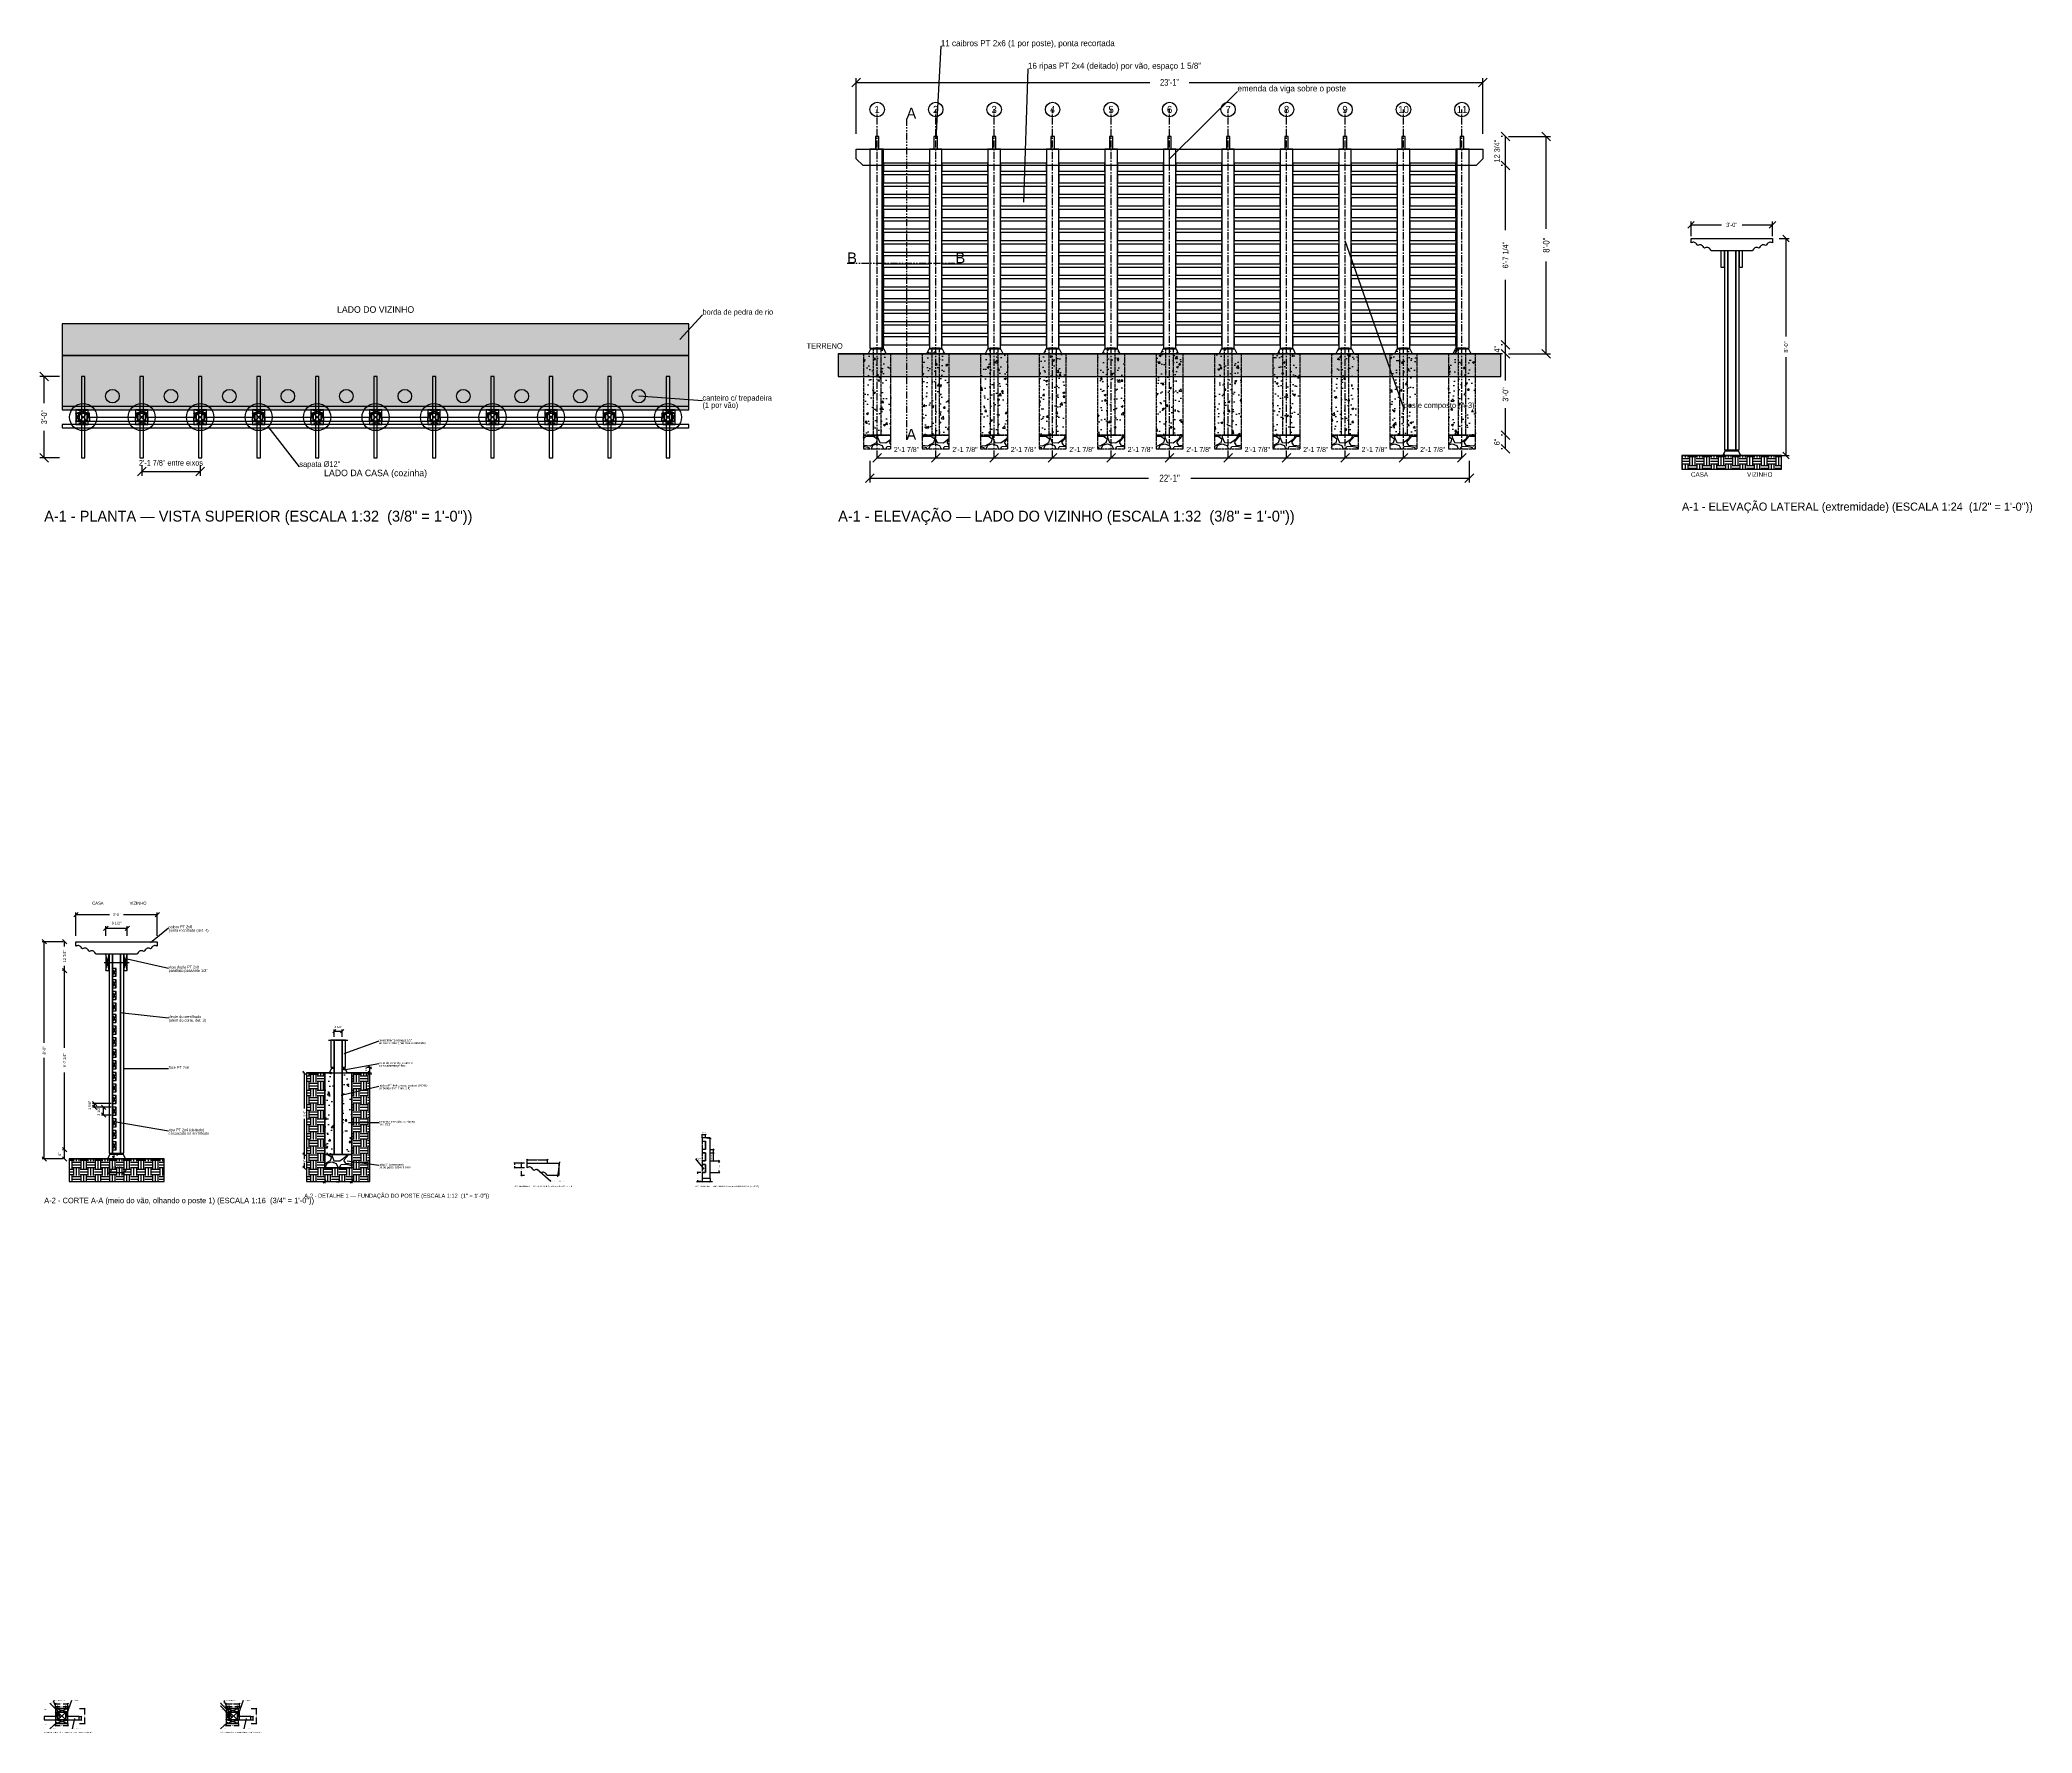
# Model space of a CAD drawing. Header units: inches. Extents: x -2 to 879, y -555 to 194.
import ezdxf
from ezdxf.enums import TextEntityAlignment as Align

# ---------------------------------------------------------------- set-up
doc = ezdxf.new("R2010")
doc.units = ezdxf.units.IN
for name, pattern in [('CENTER', [5.08, 3.175, -0.635, 0.635, -0.635]), ('DASHED', [1.524, 1.27, -0.254]), ('PHANTOM', [6.35, 3.175, -0.635, 0.635, -0.635, 0.635, -0.635])]:
    doc.linetypes.add(name, pattern=pattern)
for name, color, linetype in [('BRITA', 8, 'Continuous'), ('CONCRETO', 8, 'Continuous'), ('CONTORNO', 7, 'Continuous'), ('CORTE', 8, 'Continuous'), ('COTA', 1, 'Continuous'), ('EIXO', 1, 'Continuous'), ('MADEIRA_PT', 52, 'Continuous'), ('SOLO', 34, 'Continuous'), ('TEXTO', 7, 'Continuous'), ('TITULO', 7, 'Continuous')]:
    doc.layers.add(name, color=color, linetype=linetype)
doc.styles.add('OpenSansCondensed-Light', font='OpenSansCondensed-Light.ttf')
doc.dimstyles.get("Standard").update_dxf_attribs({"dimtxt": 2.5, "dimasz": 2.5, "dimexe": 1.25, "dimexo": 0.625, "dimtad": 1, "dimcen": 2.5, "dimazin": 3, "dimtfac": 1, "dimtmove": 0, "dimatfit": 3})

# ---------------------------------------------------------------- blocks, each defined once
blk = doc.blocks.new('_OBLIQUE')
at = {"color": 0, "linetype": 'BYBLOCK'}
blk.add_line((-0.5, -0.5), (0.5, 0.5), dxfattribs=at)
blk = doc.blocks.new('*D1')
for p, q in [((6.72, 45), (-1.92, 45)), ((0, 33.11), (0, 45)), ((0, 9), (0, 20.89)), ((6.72, 9), (-1.92, 9))]:
    blk.add_line(p, q)
at = {"layer": 'Defpoints'}
for p in [(8, 45), (0, 9), (8, 9)]:
    blk.add_point(p, dxfattribs=at)
at = {"layer": 'COTA', "xscale": 3.84, "yscale": 3.84, "rotation": 90}
for p in [(0, 45), (0, 9)]:
    blk.add_blockref('_OBLIQUE', p, dxfattribs=at)
at = {"layer": 'COTA', "insert": (0, 27), "char_height": 2.444, "attachment_point": 5, "rotation": 90, "style": 'OpenSansCondensed-Light'}
blk.add_mtext('3\'-0"', dxfattribs=at)
blk = doc.blocks.new('*D3')
for p, q in [((365, 7.72), (365, -1.92)), ((365, 0), (488.17, 0)), ((506.83, 0), (630, 0)), ((630, 7.72), (630, -1.92))]:
    blk.add_line(p, q)
at = {"layer": 'Defpoints'}
for p in [(365, 9), (630, 9), (365, 0)]:
    blk.add_point(p, dxfattribs=at)
at = {"layer": 'COTA', "xscale": 3.84, "yscale": 3.84}
for p in [(365, 0), (630, 0)]:
    blk.add_blockref('_OBLIQUE', p, dxfattribs=at)
at = {"layer": 'COTA', "insert": (497.5, 0), "char_height": 3.111, "attachment_point": 5, "style": 'OpenSansCondensed-Light'}
blk.add_mtext('22\'-1"', dxfattribs=at)
blk = doc.blocks.new('*D4')
for p, q in [((368.25, 10.28), (368.25, 10.92)), ((368.25, 9), (394.1, 9)), ((394.1, 10.28), (394.1, 10.92))]:
    blk.add_line(p, q)
at = {"layer": 'Defpoints'}
for p in [(368.25, 9), (368.25, 9), (394.1, 9)]:
    blk.add_point(p, dxfattribs=at)
at = {"layer": 'COTA', "xscale": 3.84, "yscale": 3.84}
for p in [(368.25, 9), (394.1, 9)]:
    blk.add_blockref('_OBLIQUE', p, dxfattribs=at)
at = {"layer": 'COTA', "insert": (381.18, 12.66), "char_height": 2.222, "attachment_point": 5, "style": 'OpenSansCondensed-Light'}
blk.add_mtext('2\'-1 7/8"', dxfattribs=at)
blk = doc.blocks.new('*D5')
for p, q in [((394.1, 10.28), (394.1, 10.92)), ((394.1, 9), (419.95, 9)), ((419.95, 10.28), (419.95, 10.92))]:
    blk.add_line(p, q)
at = {"layer": 'Defpoints'}
for p in [(394.1, 9), (394.1, 9), (419.95, 9)]:
    blk.add_point(p, dxfattribs=at)
at = {"layer": 'COTA', "xscale": 3.84, "yscale": 3.84}
for p in [(394.1, 9), (419.95, 9)]:
    blk.add_blockref('_OBLIQUE', p, dxfattribs=at)
at = {"layer": 'COTA', "insert": (407.02, 12.66), "char_height": 2.222, "attachment_point": 5, "style": 'OpenSansCondensed-Light'}
blk.add_mtext('2\'-1 7/8"', dxfattribs=at)
blk = doc.blocks.new('*D6')
for p, q in [((419.95, 10.28), (419.95, 10.92)), ((419.95, 9), (445.8, 9)), ((445.8, 10.28), (445.8, 10.92))]:
    blk.add_line(p, q)
at = {"layer": 'Defpoints'}
for p in [(419.95, 9), (419.95, 9), (445.8, 9)]:
    blk.add_point(p, dxfattribs=at)
at = {"layer": 'COTA', "xscale": 3.84, "yscale": 3.84}
for p in [(419.95, 9), (445.8, 9)]:
    blk.add_blockref('_OBLIQUE', p, dxfattribs=at)
at = {"layer": 'COTA', "insert": (432.88, 12.66), "char_height": 2.222, "attachment_point": 5, "style": 'OpenSansCondensed-Light'}
blk.add_mtext('2\'-1 7/8"', dxfattribs=at)
blk = doc.blocks.new('*D7')
for p, q in [((445.8, 10.28), (445.8, 10.92)), ((445.8, 9), (471.65, 9)), ((471.65, 10.28), (471.65, 10.92))]:
    blk.add_line(p, q)
at = {"layer": 'Defpoints'}
for p in [(445.8, 9), (445.8, 9), (471.65, 9)]:
    blk.add_point(p, dxfattribs=at)
at = {"layer": 'COTA', "xscale": 3.84, "yscale": 3.84}
for p in [(445.8, 9), (471.65, 9)]:
    blk.add_blockref('_OBLIQUE', p, dxfattribs=at)
at = {"layer": 'COTA', "insert": (458.73, 12.66), "char_height": 2.222, "attachment_point": 5, "style": 'OpenSansCondensed-Light'}
blk.add_mtext('2\'-1 7/8"', dxfattribs=at)
blk = doc.blocks.new('*D8')
for p, q in [((471.65, 10.28), (471.65, 10.92)), ((471.65, 9), (497.5, 9)), ((497.5, 10.28), (497.5, 10.92))]:
    blk.add_line(p, q)
at = {"layer": 'Defpoints'}
for p in [(471.65, 9), (471.65, 9), (497.5, 9)]:
    blk.add_point(p, dxfattribs=at)
at = {"layer": 'COTA', "xscale": 3.84, "yscale": 3.84}
for p in [(471.65, 9), (497.5, 9)]:
    blk.add_blockref('_OBLIQUE', p, dxfattribs=at)
at = {"layer": 'COTA', "insert": (484.57, 12.66), "char_height": 2.222, "attachment_point": 5, "style": 'OpenSansCondensed-Light'}
blk.add_mtext('2\'-1 7/8"', dxfattribs=at)
blk = doc.blocks.new('*D9')
for p, q in [((497.5, 10.28), (497.5, 10.92)), ((497.5, 9), (523.35, 9)), ((523.35, 10.28), (523.35, 10.92))]:
    blk.add_line(p, q)
at = {"layer": 'Defpoints'}
for p in [(497.5, 9), (497.5, 9), (523.35, 9)]:
    blk.add_point(p, dxfattribs=at)
at = {"layer": 'COTA', "xscale": 3.84, "yscale": 3.84}
for p in [(497.5, 9), (523.35, 9)]:
    blk.add_blockref('_OBLIQUE', p, dxfattribs=at)
at = {"layer": 'COTA', "insert": (510.43, 12.66), "char_height": 2.222, "attachment_point": 5, "style": 'OpenSansCondensed-Light'}
blk.add_mtext('2\'-1 7/8"', dxfattribs=at)
blk = doc.blocks.new('*D10')
for p, q in [((523.35, 10.28), (523.35, 10.92)), ((523.35, 9), (549.2, 9)), ((549.2, 10.28), (549.2, 10.92))]:
    blk.add_line(p, q)
at = {"layer": 'Defpoints'}
for p in [(523.35, 9), (523.35, 9), (549.2, 9)]:
    blk.add_point(p, dxfattribs=at)
at = {"layer": 'COTA', "xscale": 3.84, "yscale": 3.84}
for p in [(523.35, 9), (549.2, 9)]:
    blk.add_blockref('_OBLIQUE', p, dxfattribs=at)
at = {"layer": 'COTA', "insert": (536.28, 12.66), "char_height": 2.222, "attachment_point": 5, "style": 'OpenSansCondensed-Light'}
blk.add_mtext('2\'-1 7/8"', dxfattribs=at)
blk = doc.blocks.new('*D11')
for p, q in [((549.2, 10.28), (549.2, 10.92)), ((549.2, 9), (575.05, 9)), ((575.05, 10.28), (575.05, 10.92))]:
    blk.add_line(p, q)
at = {"layer": 'Defpoints'}
for p in [(549.2, 9), (549.2, 9), (575.05, 9)]:
    blk.add_point(p, dxfattribs=at)
at = {"layer": 'COTA', "xscale": 3.84, "yscale": 3.84}
for p in [(549.2, 9), (575.05, 9)]:
    blk.add_blockref('_OBLIQUE', p, dxfattribs=at)
at = {"layer": 'COTA', "insert": (562.12, 12.66), "char_height": 2.222, "attachment_point": 5, "style": 'OpenSansCondensed-Light'}
blk.add_mtext('2\'-1 7/8"', dxfattribs=at)
blk = doc.blocks.new('*D12')
for p, q in [((575.05, 10.28), (575.05, 10.92)), ((575.05, 9), (600.9, 9)), ((600.9, 10.28), (600.9, 10.92))]:
    blk.add_line(p, q)
at = {"layer": 'Defpoints'}
for p in [(575.05, 9), (575.05, 9), (600.9, 9)]:
    blk.add_point(p, dxfattribs=at)
at = {"layer": 'COTA', "xscale": 3.84, "yscale": 3.84}
for p in [(575.05, 9), (600.9, 9)]:
    blk.add_blockref('_OBLIQUE', p, dxfattribs=at)
at = {"layer": 'COTA', "insert": (587.97, 12.66), "char_height": 2.222, "attachment_point": 5, "style": 'OpenSansCondensed-Light'}
blk.add_mtext('2\'-1 7/8"', dxfattribs=at)
blk = doc.blocks.new('*D13')
for p, q in [((600.9, 10.28), (600.9, 10.92)), ((600.9, 9), (626.75, 9)), ((626.75, 10.28), (626.75, 10.92))]:
    blk.add_line(p, q)
at = {"layer": 'Defpoints'}
for p in [(600.9, 9), (600.9, 9), (626.75, 9)]:
    blk.add_point(p, dxfattribs=at)
at = {"layer": 'COTA', "xscale": 3.84, "yscale": 3.84}
for p in [(600.9, 9), (626.75, 9)]:
    blk.add_blockref('_OBLIQUE', p, dxfattribs=at)
at = {"layer": 'COTA', "insert": (613.83, 12.66), "char_height": 2.222, "attachment_point": 5, "style": 'OpenSansCondensed-Light'}
blk.add_mtext('2\'-1 7/8"', dxfattribs=at)
blk = doc.blocks.new('*D14')
for p, q in [((359, 152.28), (359, 176.92)), ((636, 152.28), (636, 176.92)), ((359, 175), (488.83, 175)), ((506.17, 175), (636, 175))]:
    blk.add_line(p, q)
at = {"layer": 'Defpoints'}
for p in [(359, 175), (359, 151), (636, 151)]:
    blk.add_point(p, dxfattribs=at)
at = {"layer": 'COTA', "xscale": 3.84, "yscale": 3.84}
for p in [(359, 175), (636, 175)]:
    blk.add_blockref('_OBLIQUE', p, dxfattribs=at)
at = {"layer": 'COTA', "insert": (497.5, 175), "char_height": 2.889, "attachment_point": 5, "style": 'OpenSansCondensed-Light'}
blk.add_mtext('23\'-1"', dxfattribs=at)
blk = doc.blocks.new('*D15')
for p, q in [((644.72, 19), (644.08, 19)), ((646, 13), (646, 19)), ((644.72, 13), (644.08, 13))]:
    blk.add_line(p, q)
at = {"layer": 'Defpoints'}
for p in [(646, 19), (646, 13), (646, 13)]:
    blk.add_point(p, dxfattribs=at)
at = {"layer": 'COTA', "xscale": 3.84, "yscale": 3.84, "rotation": 90}
for p in [(646, 19), (646, 13)]:
    blk.add_blockref('_OBLIQUE', p, dxfattribs=at)
at = {"layer": 'COTA', "insert": (642.23, 16), "char_height": 2.444, "attachment_point": 5, "rotation": 90, "style": 'OpenSansCondensed-Light'}
blk.add_mtext('6"', dxfattribs=at)
blk = doc.blocks.new('*D16')
for p, q in [((644.72, 55), (644.08, 55)), ((646, 43.11), (646, 55)), ((646, 19), (646, 30.89)), ((644.72, 19), (644.08, 19))]:
    blk.add_line(p, q)
at = {"layer": 'Defpoints'}
for p in [(646, 55), (646, 19), (646, 19)]:
    blk.add_point(p, dxfattribs=at)
at = {"layer": 'COTA', "xscale": 3.84, "yscale": 3.84, "rotation": 90}
for p in [(646, 55), (646, 19)]:
    blk.add_blockref('_OBLIQUE', p, dxfattribs=at)
at = {"layer": 'COTA', "insert": (646, 37), "char_height": 2.444, "attachment_point": 5, "rotation": 90, "style": 'OpenSansCondensed-Light'}
blk.add_mtext('3\'-0"', dxfattribs=at)
blk = doc.blocks.new('*D18')
for p, q in [((644.72, 138.25), (644.08, 138.25)), ((646, 109.625), (646, 138.25)), ((646, 59), (646, 87.625)), ((644.72, 59), (644.08, 59))]:
    blk.add_line(p, q)
at = {"layer": 'Defpoints'}
for p in [(646, 138.25), (646, 59), (646, 59)]:
    blk.add_point(p, dxfattribs=at)
at = {"layer": 'COTA', "xscale": 3.84, "yscale": 3.84, "rotation": 90}
for p in [(646, 138.25), (646, 59)]:
    blk.add_blockref('_OBLIQUE', p, dxfattribs=at)
at = {"layer": 'COTA', "insert": (646, 98.625), "char_height": 2.4444, "attachment_point": 5, "rotation": 90, "style": 'OpenSansCondensed-Light'}
blk.add_mtext('6\'-7 1/4"', dxfattribs=at)
blk = doc.blocks.new('*D20')
for p, q in [((647.28, 151), (665.92, 151)), ((664, 110.22), (664, 151)), ((664, 55), (664, 95.78)), ((647.28, 55), (665.92, 55))]:
    blk.add_line(p, q)
at = {"layer": 'Defpoints'}
for p in [(646, 151), (646, 55), (664, 55)]:
    blk.add_point(p, dxfattribs=at)
at = {"layer": 'COTA', "xscale": 3.84, "yscale": 3.84, "rotation": 90}
for p in [(664, 151), (664, 55)]:
    blk.add_blockref('_OBLIQUE', p, dxfattribs=at)
at = {"layer": 'COTA', "insert": (664, 103), "char_height": 2.889, "attachment_point": 5, "rotation": 90, "style": 'OpenSansCondensed-Light'}
blk.add_mtext('8\'-0"', dxfattribs=at)
blk = doc.blocks.new('*D21')
for p, q in [((728, 106.96), (728, 113.44)), ((728, 112), (741.42, 112)), ((750.58, 112), (764, 112)), ((764, 106.96), (764, 113.44))]:
    blk.add_line(p, q)
at = {"layer": 'Defpoints'}
for p in [(728, 112), (728, 106), (764, 106)]:
    blk.add_point(p, dxfattribs=at)
at = {"layer": 'COTA', "xscale": 2.88, "yscale": 2.88}
for p in [(728, 112), (764, 112)]:
    blk.add_blockref('_OBLIQUE', p, dxfattribs=at)
at = {"layer": 'COTA', "insert": (746, 112), "char_height": 1.833, "attachment_point": 5, "style": 'OpenSansCondensed-Light'}
blk.add_mtext('3\'-0"', dxfattribs=at)
blk = doc.blocks.new('*D22')
for p, q in [((766.96, 106), (771.44, 106)), ((770, 62.58), (770, 106)), ((770, 10), (770, 53.42)), ((766.96, 10), (771.44, 10))]:
    blk.add_line(p, q)
at = {"layer": 'Defpoints'}
for p in [(766, 106), (766, 10), (770, 10)]:
    blk.add_point(p, dxfattribs=at)
at = {"layer": 'COTA', "xscale": 2.88, "yscale": 2.88, "rotation": 90}
for p in [(770, 106), (770, 10)]:
    blk.add_blockref('_OBLIQUE', p, dxfattribs=at)
at = {"layer": 'COTA', "insert": (770, 58), "char_height": 1.833, "attachment_point": 5, "rotation": 90, "style": 'OpenSansCondensed-Light'}
blk.add_mtext('8\'-0"', dxfattribs=at)
blk = doc.blocks.new('*D23')
for p, q in [((8.36, -297), (8.04, -297)), ((9, -301), (9, -297)), ((8.36, -301), (8.04, -301))]:
    blk.add_line(p, q)
at = {"layer": 'Defpoints'}
for p in [(9, -297), (9, -301), (9, -301)]:
    blk.add_point(p, dxfattribs=at)
at = {"layer": 'COTA', "xscale": 1.92, "yscale": 1.92, "rotation": 90}
for p in [(9, -297), (9, -301)]:
    blk.add_blockref('_OBLIQUE', p, dxfattribs=at)
at = {"layer": 'COTA', "insert": (6.8, -299), "char_height": 1.222, "attachment_point": 5, "rotation": 90, "style": 'OpenSansCondensed-Light'}
blk.add_mtext('4"', dxfattribs=at)
blk = doc.blocks.new('*D24')
for p, q in [((8.36, -217.75), (8.04, -217.75)), ((9, -251.875), (9, -217.75)), ((9, -297), (9, -262.875)), ((8.36, -297), (8.04, -297))]:
    blk.add_line(p, q)
at = {"layer": 'Defpoints'}
for p in [(9, -217.75), (9, -297), (9, -297)]:
    blk.add_point(p, dxfattribs=at)
at = {"layer": 'COTA', "xscale": 1.92, "yscale": 1.92, "rotation": 90}
for p in [(9, -217.75), (9, -297)]:
    blk.add_blockref('_OBLIQUE', p, dxfattribs=at)
at = {"layer": 'COTA', "insert": (9, -257.375), "char_height": 1.2222, "attachment_point": 5, "rotation": 90, "style": 'OpenSansCondensed-Light'}
blk.add_mtext('6\'-7 1/4"', dxfattribs=at)
blk = doc.blocks.new('*D25')
for p, q in [((8.36, -205), (8.04, -205)), ((9, -207.1), (9, -205)), ((8.36, -217.75), (8.04, -217.75)), ((9, -217.75), (9, -215.65))]:
    blk.add_line(p, q)
at = {"layer": 'Defpoints'}
for p in [(9, -205), (9, -217.75), (9, -217.75)]:
    blk.add_point(p, dxfattribs=at)
at = {"layer": 'COTA', "xscale": 1.92, "yscale": 1.92, "rotation": 90}
for p in [(9, -205), (9, -217.75)]:
    blk.add_blockref('_OBLIQUE', p, dxfattribs=at)
at = {"layer": 'COTA', "insert": (9, -211.38), "char_height": 1.222, "attachment_point": 5, "rotation": 90, "style": 'OpenSansCondensed-Light'}
blk.add_mtext('12 3/4"', dxfattribs=at)
blk = doc.blocks.new('*D26')
for p, q in [((8.36, -205), (-0.96, -205)), ((0, -249.67), (0, -205)), ((0, -301), (0, -256.33)), ((8.36, -301), (-0.96, -301))]:
    blk.add_line(p, q)
at = {"layer": 'Defpoints'}
for p in [(9, -205), (0, -301), (9, -301)]:
    blk.add_point(p, dxfattribs=at)
at = {"layer": 'COTA', "xscale": 1.92, "yscale": 1.92, "rotation": 90}
for p in [(0, -205), (0, -301)]:
    blk.add_blockref('_OBLIQUE', p, dxfattribs=at)
at = {"layer": 'COTA', "insert": (0, -253), "char_height": 1.333, "attachment_point": 5, "rotation": 90, "style": 'OpenSansCondensed-Light'}
blk.add_mtext('8\'-0"', dxfattribs=at)
blk = doc.blocks.new('*D29')
for p, q in [((27.25, -202.36), (27.25, -198.04)), ((27.25, -199), (36.75, -199)), ((36.75, -202.36), (36.75, -198.04))]:
    blk.add_line(p, q)
at = {"layer": 'Defpoints'}
for p in [(27.25, -199), (27.25, -203), (36.75, -203)]:
    blk.add_point(p, dxfattribs=at)
at = {"layer": 'COTA', "xscale": 1.92, "yscale": 1.92}
for p in [(27.25, -199), (36.75, -199)]:
    blk.add_blockref('_OBLIQUE', p, dxfattribs=at)
at = {"layer": 'COTA', "insert": (32, -196.8), "char_height": 1.222, "attachment_point": 5, "style": 'OpenSansCondensed-Light'}
blk.add_mtext('9 1/2"', dxfattribs=at)
blk = doc.blocks.new('*D30')
for p, q in [((14, -202.36), (14, -192.04)), ((14, -193), (28.94, -193)), ((35.06, -193), (50, -193)), ((50, -202.36), (50, -192.04))]:
    blk.add_line(p, q)
at = {"layer": 'Defpoints'}
for p in [(14, -193), (14, -203), (50, -203)]:
    blk.add_point(p, dxfattribs=at)
at = {"layer": 'COTA', "xscale": 1.92, "yscale": 1.92}
for p in [(14, -193), (50, -193)]:
    blk.add_blockref('_OBLIQUE', p, dxfattribs=at)
at = {"layer": 'COTA', "insert": (32, -193), "char_height": 1.222, "attachment_point": 5, "style": 'OpenSansCondensed-Light'}
blk.add_mtext('3\'-0"', dxfattribs=at)
blk = doc.blocks.new('*D32')
for p, q in [((124, -308.48), (124, -311.72)), ((124, -311), (128.625, -311)), ((131.375, -311), (136, -311)), ((136, -308.48), (136, -311.72))]:
    blk.add_line(p, q)
at = {"layer": 'Defpoints'}
for p in [(124, -308), (136, -308), (124, -311)]:
    blk.add_point(p, dxfattribs=at)
at = {"layer": 'COTA', "xscale": 1.44, "yscale": 1.44}
for p in [(124, -311), (136, -311)]:
    blk.add_blockref('_OBLIQUE', p, dxfattribs=at)
at = {"layer": 'COTA', "insert": (130, -311), "char_height": 0.9167, "attachment_point": 5, "style": 'OpenSansCondensed-Light'}
blk.add_mtext('12"', dxfattribs=at)
blk = doc.blocks.new('*D33')
for p, q in [((114.52, -299), (114.28, -299)), ((115, -301.08), (115, -299)), ((114.52, -305), (114.28, -305)), ((115, -305), (115, -302.92))]:
    blk.add_line(p, q)
at = {"layer": 'Defpoints'}
for p in [(115, -299), (115, -305), (115, -305)]:
    blk.add_point(p, dxfattribs=at)
at = {"layer": 'COTA', "xscale": 1.44, "yscale": 1.44, "rotation": 90}
for p in [(115, -299), (115, -305)]:
    blk.add_blockref('_OBLIQUE', p, dxfattribs=at)
at = {"layer": 'COTA', "insert": (115, -302), "char_height": 0.917, "attachment_point": 5, "rotation": 90, "style": 'OpenSansCondensed-Light'}
blk.add_mtext('6"', dxfattribs=at)
blk = doc.blocks.new('*D34')
for p, q in [((114.52, -263), (114.28, -263)), ((115, -278.71), (115, -263)), ((115, -299), (115, -283.29)), ((114.52, -299), (114.28, -299))]:
    blk.add_line(p, q)
at = {"layer": 'Defpoints'}
for p in [(115, -263), (115, -299), (115, -299)]:
    blk.add_point(p, dxfattribs=at)
at = {"layer": 'COTA', "xscale": 1.44, "yscale": 1.44, "rotation": 90}
for p in [(115, -263), (115, -299)]:
    blk.add_blockref('_OBLIQUE', p, dxfattribs=at)
at = {"layer": 'COTA', "insert": (115, -281), "char_height": 0.917, "attachment_point": 5, "rotation": 90, "style": 'OpenSansCondensed-Light'}
blk.add_mtext('3\'-0"', dxfattribs=at)
blk = doc.blocks.new('*D37')
for p, q in [((213.5, -302.74), (213.5, -301.16)), ((213.5, -301.4), (217.72, -301.4)), ((218.28, -301.4), (222.5, -301.4)), ((222.5, -302.74), (222.5, -301.16))]:
    blk.add_line(p, q)
at = {"layer": 'Defpoints'}
for p in [(213.5, -301.4), (213.5, -302.9), (222.5, -302.9)]:
    blk.add_point(p, dxfattribs=at)
at = {"layer": 'COTA', "xscale": 0.48, "yscale": 0.48}
for p in [(213.5, -301.4), (222.5, -301.4)]:
    blk.add_blockref('_OBLIQUE', p, dxfattribs=at)
at = {"layer": 'COTA', "insert": (218, -301.4), "char_height": 0.278, "attachment_point": 5, "style": 'OpenSansCondensed-Light'}
blk.add_mtext('9"', dxfattribs=at)
blk = doc.blocks.new('*D38')
for p, q in [((212.34, -302.9), (210.76, -302.9)), ((211, -304.82), (211, -302.9)), ((211, -308.4), (211, -306.48)), ((212.34, -308.4), (210.76, -308.4))]:
    blk.add_line(p, q)
at = {"layer": 'Defpoints'}
for p in [(212.5, -302.9), (211, -308.4), (212.5, -308.4)]:
    blk.add_point(p, dxfattribs=at)
at = {"layer": 'COTA', "xscale": 0.48, "yscale": 0.48, "rotation": 90}
for p in [(211, -302.9), (211, -308.4)]:
    blk.add_blockref('_OBLIQUE', p, dxfattribs=at)
at = {"layer": 'COTA', "insert": (211, -305.65), "char_height": 0.278, "attachment_point": 5, "rotation": 90, "style": 'OpenSansCondensed-Light'}
blk.add_mtext('5 1/2"', dxfattribs=at)
blk = doc.blocks.new('*D39')
for p, q in [((212.34, -302.9), (207.76, -302.9)), ((212.34, -304.9), (207.76, -304.9)), ((208, -303.62), (208, -302.9)), ((208, -304.9), (208, -304.18))]:
    blk.add_line(p, q)
at = {"layer": 'Defpoints'}
for p in [(208, -304.9), (212.5, -302.9), (212.5, -304.9)]:
    blk.add_point(p, dxfattribs=at)
at = {"layer": 'COTA', "xscale": 0.48, "yscale": 0.48, "rotation": 90}
for p in [(208, -302.9), (208, -304.9)]:
    blk.add_blockref('_OBLIQUE', p, dxfattribs=at)
at = {"layer": 'COTA', "insert": (208, -303.9), "char_height": 0.278, "attachment_point": 5, "rotation": 90, "style": 'OpenSansCondensed-Light'}
blk.add_mtext('2"', dxfattribs=at)
blk = doc.blocks.new('*D40')
for p, q in [((290.9, -309.66), (290.9, -311.24)), ((290.9, -311), (291.82, -311)), ((293.48, -311), (294.4, -311)), ((294.4, -309.66), (294.4, -311.24))]:
    blk.add_line(p, q)
at = {"layer": 'Defpoints'}
for p in [(290.9, -309.5), (290.9, -311), (294.4, -309.5)]:
    blk.add_point(p, dxfattribs=at)
at = {"layer": 'COTA', "xscale": 0.48, "yscale": 0.48}
for p in [(290.9, -311), (294.4, -311)]:
    blk.add_blockref('_OBLIQUE', p, dxfattribs=at)
at = {"layer": 'COTA', "insert": (292.65, -311), "char_height": 0.278, "attachment_point": 5, "style": 'OpenSansCondensed-Light'}
blk.add_mtext('3 1/2"', dxfattribs=at)
blk = doc.blocks.new('*D44')
for p, q in [((294.56, -301.88), (298.64, -301.88)), ((294.56, -307), (298.64, -307)), ((298.4, -302.77), (298.4, -301.88)), ((298.4, -307), (298.4, -306.11))]:
    blk.add_line(p, q)
at = {"layer": 'Defpoints'}
for p in [(294.4, -301.88), (294.4, -307), (298.4, -307)]:
    blk.add_point(p, dxfattribs=at)
at = {"layer": 'COTA', "xscale": 0.48, "yscale": 0.48, "rotation": 90}
for p in [(298.4, -301.88), (298.4, -307)]:
    blk.add_blockref('_OBLIQUE', p, dxfattribs=at)
at = {"layer": 'COTA', "insert": (298.4, -304.44), "char_height": 0.2778, "attachment_point": 5, "rotation": 90, "style": 'OpenSansCondensed-Light'}
blk.add_mtext('5 1/8" passo', dxfattribs=at)
blk = doc.blocks.new('*D45')
for p, q in [((290.24, -307), (288.66, -307)), ((288.9, -307.61), (288.9, -307)), ((290.24, -311), (288.66, -311)), ((288.9, -311), (288.9, -310.39))]:
    blk.add_line(p, q)
at = {"layer": 'Defpoints'}
for p in [(290.4, -307), (288.9, -311), (290.4, -311)]:
    blk.add_point(p, dxfattribs=at)
at = {"layer": 'COTA', "xscale": 0.48, "yscale": 0.48, "rotation": 90}
for p in [(288.9, -307), (288.9, -311)]:
    blk.add_blockref('_OBLIQUE', p, dxfattribs=at)
at = {"layer": 'COTA', "insert": (288.9, -309), "char_height": 0.278, "attachment_point": 5, "rotation": 90, "style": 'OpenSansCondensed-Light'}
blk.add_mtext('4" do chão', dxfattribs=at)
blk = doc.blocks.new('*D46')
for p, q in [((5, -543.98), (5, -541.72)), ((5, -541.9), (7.0625, -541.9)), ((8.4375, -541.9), (10.5, -541.9)), ((10.5, -543.98), (10.5, -541.72))]:
    blk.add_line(p, q)
at = {"layer": 'Defpoints'}
for p in [(5, -541.9), (5, -544.1), (10.5, -544.1)]:
    blk.add_point(p, dxfattribs=at)
at = {"layer": 'COTA', "xscale": 0.36, "yscale": 0.36}
for p in [(5, -541.9), (10.5, -541.9)]:
    blk.add_blockref('_OBLIQUE', p, dxfattribs=at)
at = {"layer": 'COTA', "insert": (7.75, -541.9), "char_height": 0.22917, "attachment_point": 5, "style": 'OpenSansCondensed-Light'}
blk.add_mtext('5 1/2"', dxfattribs=at)
blk = doc.blocks.new('*D47')
for p, q in [((5, -543.98), (5, -542.92)), ((5, -543.1), (6, -543.1)), ((6, -543.98), (6, -542.92))]:
    blk.add_line(p, q)
at = {"layer": 'Defpoints'}
for p in [(5, -543.1), (5, -544.1), (6, -544.1)]:
    blk.add_point(p, dxfattribs=at)
at = {"layer": 'COTA', "xscale": 0.36, "yscale": 0.36}
for p in [(5, -543.1), (6, -543.1)]:
    blk.add_blockref('_OBLIQUE', p, dxfattribs=at)
at = {"layer": 'COTA', "insert": (5.5, -542.19), "char_height": 0.208, "attachment_point": 5, "style": 'OpenSansCondensed-Light'}
blk.add_mtext('1"', dxfattribs=at)
blk = doc.blocks.new('*D48')
for p, q in [((6, -543.98), (6, -542.92)), ((6, -543.1), (7.125, -543.1)), ((8.375, -543.1), (9.5, -543.1)), ((9.5, -543.98), (9.5, -542.92))]:
    blk.add_line(p, q)
at = {"layer": 'Defpoints'}
for p in [(6, -543.1), (6, -544.1), (9.5, -544.1)]:
    blk.add_point(p, dxfattribs=at)
at = {"layer": 'COTA', "xscale": 0.36, "yscale": 0.36}
for p in [(6, -543.1), (9.5, -543.1)]:
    blk.add_blockref('_OBLIQUE', p, dxfattribs=at)
at = {"layer": 'COTA', "insert": (7.75, -543.1), "char_height": 0.2083, "attachment_point": 5, "style": 'OpenSansCondensed-Light'}
blk.add_mtext('3 1/2"', dxfattribs=at)
blk = doc.blocks.new('*D49')
for p, q in [((9.5, -543.98), (9.5, -542.92)), ((9.5, -543.1), (10.5, -543.1)), ((10.5, -543.98), (10.5, -542.92))]:
    blk.add_line(p, q)
at = {"layer": 'Defpoints'}
for p in [(9.5, -543.1), (9.5, -544.1), (10.5, -544.1)]:
    blk.add_point(p, dxfattribs=at)
at = {"layer": 'COTA', "xscale": 0.36, "yscale": 0.36}
for p in [(9.5, -543.1), (10.5, -543.1)]:
    blk.add_blockref('_OBLIQUE', p, dxfattribs=at)
at = {"layer": 'COTA', "insert": (10, -542.19), "char_height": 0.208, "attachment_point": 5, "style": 'OpenSansCondensed-Light'}
blk.add_mtext('1"', dxfattribs=at)
blk = doc.blocks.new('*D50')
for p, q in [((5, -550.72), (5, -551.78)), ((5, -551.6), (7.125, -551.6)), ((8.375, -551.6), (10.5, -551.6)), ((10.5, -550.72), (10.5, -551.78))]:
    blk.add_line(p, q)
at = {"layer": 'Defpoints'}
for p in [(5, -550.6), (5, -551.6), (10.5, -550.6)]:
    blk.add_point(p, dxfattribs=at)
at = {"layer": 'COTA', "xscale": 0.36, "yscale": 0.36}
for p in [(5, -551.6), (10.5, -551.6)]:
    blk.add_blockref('_OBLIQUE', p, dxfattribs=at)
at = {"layer": 'COTA', "insert": (7.75, -551.6), "char_height": 0.2083, "attachment_point": 5, "style": 'OpenSansCondensed-Light'}
blk.add_mtext('5 1/2"', dxfattribs=at)
blk = doc.blocks.new('*D51')
for p, q in [((15.62, -544.1), (18.08, -544.1)), ((17.9, -546.6625), (17.9, -544.1)), ((15.62, -550.6), (18.08, -550.6)), ((17.9, -550.6), (17.9, -548.0375))]:
    blk.add_line(p, q)
at = {"layer": 'Defpoints'}
for p in [(15.5, -544.1), (15.5, -550.6), (17.9, -550.6)]:
    blk.add_point(p, dxfattribs=at)
at = {"layer": 'COTA', "xscale": 0.36, "yscale": 0.36, "rotation": 90}
for p in [(17.9, -544.1), (17.9, -550.6)]:
    blk.add_blockref('_OBLIQUE', p, dxfattribs=at)
at = {"layer": 'COTA', "insert": (17.9, -547.35), "char_height": 0.22917, "attachment_point": 5, "rotation": 90, "style": 'OpenSansCondensed-Light'}
blk.add_mtext('6 1/2"', dxfattribs=at)
blk = doc.blocks.new('*D52')
for p, q in [((15.62, -547.6), (16.68, -547.6)), ((15.62, -549.1), (16.68, -549.1)), ((16.5, -549.1), (16.5, -547.6))]:
    blk.add_line(p, q)
at = {"layer": 'Defpoints'}
for p in [(15.5, -547.6), (15.5, -549.1), (16.5, -549.1)]:
    blk.add_point(p, dxfattribs=at)
at = {"layer": 'COTA', "xscale": 0.36, "yscale": 0.36, "rotation": 90}
for p in [(16.5, -547.6), (16.5, -549.1)]:
    blk.add_blockref('_OBLIQUE', p, dxfattribs=at)
at = {"layer": 'COTA', "insert": (15.59, -548.35), "char_height": 0.208, "attachment_point": 5, "rotation": 90, "style": 'OpenSansCondensed-Light'}
blk.add_mtext('1 1/2"', dxfattribs=at)
blk = doc.blocks.new('*D53')
for p, q in [((80.4, -543.98), (80.4, -541.72)), ((80.4, -541.9), (83.17, -541.9)), ((83.63, -541.9), (86.4, -541.9)), ((86.4, -543.98), (86.4, -541.72))]:
    blk.add_line(p, q)
at = {"layer": 'Defpoints'}
for p in [(80.4, -541.9), (80.4, -544.1), (86.4, -544.1)]:
    blk.add_point(p, dxfattribs=at)
at = {"layer": 'COTA', "xscale": 0.36, "yscale": 0.36}
for p in [(80.4, -541.9), (86.4, -541.9)]:
    blk.add_blockref('_OBLIQUE', p, dxfattribs=at)
at = {"layer": 'COTA', "insert": (83.4, -541.9), "char_height": 0.229, "attachment_point": 5, "style": 'OpenSansCondensed-Light'}
blk.add_mtext('6"', dxfattribs=at)
blk = doc.blocks.new('*D54')
for p, q in [((80.4, -543.98), (80.4, -542.92)), ((80.4, -543.1), (81.9, -543.1)), ((81.9, -543.98), (81.9, -542.92))]:
    blk.add_line(p, q)
at = {"layer": 'Defpoints'}
for p in [(80.4, -543.1), (80.4, -544.1), (81.9, -544.1)]:
    blk.add_point(p, dxfattribs=at)
at = {"layer": 'COTA', "xscale": 0.36, "yscale": 0.36}
for p in [(80.4, -543.1), (81.9, -543.1)]:
    blk.add_blockref('_OBLIQUE', p, dxfattribs=at)
at = {"layer": 'COTA', "insert": (81.15, -542.19), "char_height": 0.208, "attachment_point": 5, "style": 'OpenSansCondensed-Light'}
blk.add_mtext('1 1/2"', dxfattribs=at)
blk = doc.blocks.new('*D55')
for p, q in [((81.9, -543.98), (81.9, -542.92)), ((81.9, -543.1), (83.025, -543.1)), ((84.275, -543.1), (85.4, -543.1)), ((85.4, -543.98), (85.4, -542.92))]:
    blk.add_line(p, q)
at = {"layer": 'Defpoints'}
for p in [(81.9, -543.1), (81.9, -544.1), (85.4, -544.1)]:
    blk.add_point(p, dxfattribs=at)
at = {"layer": 'COTA', "xscale": 0.36, "yscale": 0.36}
for p in [(81.9, -543.1), (85.4, -543.1)]:
    blk.add_blockref('_OBLIQUE', p, dxfattribs=at)
at = {"layer": 'COTA', "insert": (83.65, -543.1), "char_height": 0.2083, "attachment_point": 5, "style": 'OpenSansCondensed-Light'}
blk.add_mtext('3 1/2"', dxfattribs=at)
blk = doc.blocks.new('*D56')
for p, q in [((85.4, -543.98), (85.4, -542.92)), ((85.4, -543.1), (86.4, -543.1)), ((86.4, -543.98), (86.4, -542.92))]:
    blk.add_line(p, q)
at = {"layer": 'Defpoints'}
for p in [(85.4, -543.1), (85.4, -544.1), (86.4, -544.1)]:
    blk.add_point(p, dxfattribs=at)
at = {"layer": 'COTA', "xscale": 0.36, "yscale": 0.36}
for p in [(85.4, -543.1), (86.4, -543.1)]:
    blk.add_blockref('_OBLIQUE', p, dxfattribs=at)
at = {"layer": 'COTA', "insert": (85.9, -542.19), "char_height": 0.208, "attachment_point": 5, "style": 'OpenSansCondensed-Light'}
blk.add_mtext('1"', dxfattribs=at)
blk = doc.blocks.new('*D57')
for p, q in [((80.4, -550.72), (80.4, -551.78)), ((80.4, -551.6), (82.525, -551.6)), ((83.775, -551.6), (85.9, -551.6)), ((85.9, -550.72), (85.9, -551.78))]:
    blk.add_line(p, q)
at = {"layer": 'Defpoints'}
for p in [(80.4, -550.6), (80.4, -551.6), (85.9, -550.6)]:
    blk.add_point(p, dxfattribs=at)
at = {"layer": 'COTA', "xscale": 0.36, "yscale": 0.36}
for p in [(80.4, -551.6), (85.9, -551.6)]:
    blk.add_blockref('_OBLIQUE', p, dxfattribs=at)
at = {"layer": 'COTA', "insert": (83.15, -551.6), "char_height": 0.2083, "attachment_point": 5, "style": 'OpenSansCondensed-Light'}
blk.add_mtext('5 1/2"', dxfattribs=at)
blk = doc.blocks.new('*D58')
for p, q in [((91.52, -544.1), (93.98, -544.1)), ((93.8, -546.6625), (93.8, -544.1)), ((91.52, -550.6), (93.98, -550.6)), ((93.8, -550.6), (93.8, -548.0375))]:
    blk.add_line(p, q)
at = {"layer": 'Defpoints'}
for p in [(91.4, -544.1), (91.4, -550.6), (93.8, -550.6)]:
    blk.add_point(p, dxfattribs=at)
at = {"layer": 'COTA', "xscale": 0.36, "yscale": 0.36, "rotation": 90}
for p in [(93.8, -544.1), (93.8, -550.6)]:
    blk.add_blockref('_OBLIQUE', p, dxfattribs=at)
at = {"layer": 'COTA', "insert": (93.8, -547.35), "char_height": 0.22917, "attachment_point": 5, "rotation": 90, "style": 'OpenSansCondensed-Light'}
blk.add_mtext('6 1/2"', dxfattribs=at)
blk = doc.blocks.new('*D59')
for p, q in [((91.52, -547.6), (92.58, -547.6)), ((91.52, -549.1), (92.58, -549.1)), ((92.4, -549.1), (92.4, -547.6))]:
    blk.add_line(p, q)
at = {"layer": 'Defpoints'}
for p in [(91.4, -547.6), (91.4, -549.1), (92.4, -549.1)]:
    blk.add_point(p, dxfattribs=at)
at = {"layer": 'COTA', "xscale": 0.36, "yscale": 0.36, "rotation": 90}
for p in [(92.4, -547.6), (92.4, -549.1)]:
    blk.add_blockref('_OBLIQUE', p, dxfattribs=at)
at = {"layer": 'COTA', "insert": (91.49, -548.35), "char_height": 0.208, "attachment_point": 5, "rotation": 90, "style": 'OpenSansCondensed-Light'}
blk.add_mtext('1 1/2"', dxfattribs=at)

msp = doc.modelspace()

# ---------------------------------------------------------------- hatches: boundary and pattern name
at = {"layer": 'BRITA'}
h = msp.add_hatch(dxfattribs=at)
h.set_pattern_fill('GRAVEL', scale=0.5)
h.paths.add_polyline_path([(8, 54.25), (285, 54.25), (285, 68.25), (8, 68.25)])
h = msp.add_hatch(dxfattribs=at)
h.set_pattern_fill('GRAVEL', scale=0.5)
h.paths.add_polyline_path([(362.25, 13), (374.25, 13), (374.25, 19), (362.25, 19)])
h = msp.add_hatch(dxfattribs=at)
h.set_pattern_fill('GRAVEL', scale=0.5)
h.paths.add_polyline_path([(388.1, 13), (400.1, 13), (400.1, 19), (388.1, 19)])
h = msp.add_hatch(dxfattribs=at)
h.set_pattern_fill('GRAVEL', scale=0.5)
h.paths.add_polyline_path([(413.95, 13), (425.95, 13), (425.95, 19), (413.95, 19)])
h = msp.add_hatch(dxfattribs=at)
h.set_pattern_fill('GRAVEL', scale=0.5)
h.paths.add_polyline_path([(439.8, 13), (451.8, 13), (451.8, 19), (439.8, 19)])
h = msp.add_hatch(dxfattribs=at)
h.set_pattern_fill('GRAVEL', scale=0.5)
h.paths.add_polyline_path([(465.65, 13), (477.65, 13), (477.65, 19), (465.65, 19)])
h = msp.add_hatch(dxfattribs=at)
h.set_pattern_fill('GRAVEL', scale=0.5)
h.paths.add_polyline_path([(491.5, 13), (503.5, 13), (503.5, 19), (491.5, 19)])
h = msp.add_hatch(dxfattribs=at)
h.set_pattern_fill('GRAVEL', scale=0.5)
h.paths.add_polyline_path([(517.35, 13), (529.35, 13), (529.35, 19), (517.35, 19)])
h = msp.add_hatch(dxfattribs=at)
h.set_pattern_fill('GRAVEL', scale=0.5)
h.paths.add_polyline_path([(543.2, 13), (555.2, 13), (555.2, 19), (543.2, 19)])
h = msp.add_hatch(dxfattribs=at)
h.set_pattern_fill('GRAVEL', scale=0.5)
h.paths.add_polyline_path([(569.05, 13), (581.05, 13), (581.05, 19), (569.05, 19)])
h = msp.add_hatch(dxfattribs=at)
h.set_pattern_fill('GRAVEL', scale=0.5)
h.paths.add_polyline_path([(594.9, 13), (606.9, 13), (606.9, 19), (594.9, 19)])
h = msp.add_hatch(dxfattribs=at)
h.set_pattern_fill('GRAVEL', scale=0.5)
h.paths.add_polyline_path([(620.75, 13), (632.75, 13), (632.75, 19), (620.75, 19)])
h = msp.add_hatch(dxfattribs=at)
h.set_pattern_fill('GRAVEL', scale=0.5)
h.paths.add_polyline_path([(124, -305), (136, -305), (136, -299), (124, -299)])
at = {"layer": 'CONCRETO'}
h = msp.add_hatch(dxfattribs=at)
h.set_pattern_fill('AR-CONC', scale=0.05)
h.paths.add_polyline_path([(362.25, 19), (374.25, 19), (374.25, 55), (362.25, 55)])
h = msp.add_hatch(dxfattribs=at)
h.set_pattern_fill('AR-CONC', scale=0.05)
h.paths.add_polyline_path([(364.25, 55), (372.25, 55), (371.25, 57), (365.25, 57)])
h = msp.add_hatch(dxfattribs=at)
h.set_pattern_fill('AR-CONC', scale=0.05)
h.paths.add_polyline_path([(388.1, 19), (400.1, 19), (400.1, 55), (388.1, 55)])
h = msp.add_hatch(dxfattribs=at)
h.set_pattern_fill('AR-CONC', scale=0.05)
h.paths.add_polyline_path([(390.1, 55), (398.1, 55), (397.1, 57), (391.1, 57)])
h = msp.add_hatch(dxfattribs=at)
h.set_pattern_fill('AR-CONC', scale=0.05)
h.paths.add_polyline_path([(413.95, 19), (425.95, 19), (425.95, 55), (413.95, 55)])
h = msp.add_hatch(dxfattribs=at)
h.set_pattern_fill('AR-CONC', scale=0.05)
h.paths.add_polyline_path([(415.95, 55), (423.95, 55), (422.95, 57), (416.95, 57)])
h = msp.add_hatch(dxfattribs=at)
h.set_pattern_fill('AR-CONC', scale=0.05)
h.paths.add_polyline_path([(439.8, 19), (451.8, 19), (451.8, 55), (439.8, 55)])
h = msp.add_hatch(dxfattribs=at)
h.set_pattern_fill('AR-CONC', scale=0.05)
h.paths.add_polyline_path([(441.8, 55), (449.8, 55), (448.8, 57), (442.8, 57)])
h = msp.add_hatch(dxfattribs=at)
h.set_pattern_fill('AR-CONC', scale=0.05)
h.paths.add_polyline_path([(465.65, 19), (477.65, 19), (477.65, 55), (465.65, 55)])
h = msp.add_hatch(dxfattribs=at)
h.set_pattern_fill('AR-CONC', scale=0.05)
h.paths.add_polyline_path([(467.65, 55), (475.65, 55), (474.65, 57), (468.65, 57)])
h = msp.add_hatch(dxfattribs=at)
h.set_pattern_fill('AR-CONC', scale=0.05)
h.paths.add_polyline_path([(491.5, 19), (503.5, 19), (503.5, 55), (491.5, 55)])
h = msp.add_hatch(dxfattribs=at)
h.set_pattern_fill('AR-CONC', scale=0.05)
h.paths.add_polyline_path([(493.5, 55), (501.5, 55), (500.5, 57), (494.5, 57)])
h = msp.add_hatch(dxfattribs=at)
h.set_pattern_fill('AR-CONC', scale=0.05)
h.paths.add_polyline_path([(517.35, 19), (529.35, 19), (529.35, 55), (517.35, 55)])
h = msp.add_hatch(dxfattribs=at)
h.set_pattern_fill('AR-CONC', scale=0.05)
h.paths.add_polyline_path([(519.35, 55), (527.35, 55), (526.35, 57), (520.35, 57)])
h = msp.add_hatch(dxfattribs=at)
h.set_pattern_fill('AR-CONC', scale=0.05)
h.paths.add_polyline_path([(543.2, 19), (555.2, 19), (555.2, 55), (543.2, 55)])
h = msp.add_hatch(dxfattribs=at)
h.set_pattern_fill('AR-CONC', scale=0.05)
h.paths.add_polyline_path([(545.2, 55), (553.2, 55), (552.2, 57), (546.2, 57)])
h = msp.add_hatch(dxfattribs=at)
h.set_pattern_fill('AR-CONC', scale=0.05)
h.paths.add_polyline_path([(569.05, 19), (581.05, 19), (581.05, 55), (569.05, 55)])
h = msp.add_hatch(dxfattribs=at)
h.set_pattern_fill('AR-CONC', scale=0.05)
h.paths.add_polyline_path([(571.05, 55), (579.05, 55), (578.05, 57), (572.05, 57)])
h = msp.add_hatch(dxfattribs=at)
h.set_pattern_fill('AR-CONC', scale=0.05)
h.paths.add_polyline_path([(594.9, 19), (606.9, 19), (606.9, 55), (594.9, 55)])
h = msp.add_hatch(dxfattribs=at)
h.set_pattern_fill('AR-CONC', scale=0.05)
h.paths.add_polyline_path([(596.9, 55), (604.9, 55), (603.9, 57), (597.9, 57)])
h = msp.add_hatch(dxfattribs=at)
h.set_pattern_fill('AR-CONC', scale=0.05)
h.paths.add_polyline_path([(620.75, 19), (632.75, 19), (632.75, 55), (620.75, 55)])
h = msp.add_hatch(dxfattribs=at)
h.set_pattern_fill('AR-CONC', scale=0.05)
h.paths.add_polyline_path([(622.75, 55), (630.75, 55), (629.75, 57), (623.75, 57)])
h = msp.add_hatch(dxfattribs=at)
h.set_pattern_fill('AR-CONC', scale=0.05)
h.paths.add_polyline_path([(742, 10), (750, 10), (749, 12), (743, 12)])
h = msp.add_hatch(dxfattribs=at)
h.set_pattern_fill('AR-CONC', scale=0.05)
h.paths.add_polyline_path([(124, -299), (128.25, -299), (128.25, -261), (127, -261), (126, -263), (124, -263)])
h = msp.add_hatch(dxfattribs=at)
h.set_pattern_fill('AR-CONC', scale=0.05)
h.paths.add_polyline_path([(131.75, -299), (136, -299), (136, -263), (134, -263), (133, -261), (131.75, -261)])
h = msp.add_hatch(dxfattribs=at)
h.set_pattern_fill('AR-CONC', scale=0.05)
h.paths.add_polyline_path([(28, -301), (36, -301), (35, -299), (29, -299)])
at = {"layer": 'SOLO'}
h = msp.add_hatch(dxfattribs=at)
h.set_pattern_fill('EARTH', scale=0.5)
h.paths.add_polyline_path([(8, 30.25), (285, 30.25), (285, 54.25), (8, 54.25)])
h = msp.add_hatch(dxfattribs=at)
h.set_pattern_fill('EARTH', scale=0.5)
h.paths.add_polyline_path([(351, 45), (644, 45), (644, 55), (351, 55)])
h = msp.add_hatch(dxfattribs=at)
h.set_pattern_fill('EARTH', scale=0.5)
h.paths.add_polyline_path([(724, 4), (768, 4), (768, 10), (724, 10)])
h = msp.add_hatch(dxfattribs=at)
h.set_pattern_fill('EARTH', scale=0.5)
h.paths.add_polyline_path([(116, -311), (144, -311), (144, -263), (136, -263), (136, -305), (124, -305), (124, -263), (116, -263)])
h = msp.add_hatch(dxfattribs=at)
h.set_pattern_fill('EARTH', scale=0.5)
h.paths.add_polyline_path([(11, -311), (53, -311), (53, -301), (11, -301)])

# ---------------------------------------------------------------- linework, layer by layer
at = {"layer": 'BRITA'}
for points in [[(8, 54.25), (285, 54.25), (285, 68.25), (8, 68.25)], [(124, -305), (136, -305), (136, -299), (124, -299)]]:
    msp.add_lwpolyline(points, close=True, dxfattribs=at)
at = {"layer": 'BRITA', "linetype": 'DASHED'}
for points in [[(362.25, 13), (374.25, 13), (374.25, 19), (362.25, 19)], [(388.1, 13), (400.1, 13), (400.1, 19), (388.1, 19)], [(413.95, 13), (425.95, 13), (425.95, 19), (413.95, 19)], [(439.8, 13), (451.8, 13), (451.8, 19), (439.8, 19)], [(465.65, 13), (477.65, 13), (477.65, 19), (465.65, 19)], [(491.5, 13), (503.5, 13), (503.5, 19), (491.5, 19)], [(517.35, 13), (529.35, 13), (529.35, 19), (517.35, 19)], [(543.2, 13), (555.2, 13), (555.2, 19), (543.2, 19)], [(569.05, 13), (581.05, 13), (581.05, 19), (569.05, 19)], [(594.9, 13), (606.9, 13), (606.9, 19), (594.9, 19)], [(620.75, 13), (632.75, 13), (632.75, 19), (620.75, 19)]]:
    msp.add_lwpolyline(points, close=True, dxfattribs=at)
at = {"layer": 'CONCRETO', "linetype": 'DASHED'}
for points in [[(362.25, 19), (374.25, 19), (374.25, 55), (362.25, 55)], [(388.1, 19), (400.1, 19), (400.1, 55), (388.1, 55)], [(413.95, 19), (425.95, 19), (425.95, 55), (413.95, 55)], [(439.8, 19), (451.8, 19), (451.8, 55), (439.8, 55)], [(465.65, 19), (477.65, 19), (477.65, 55), (465.65, 55)], [(491.5, 19), (503.5, 19), (503.5, 55), (491.5, 55)], [(517.35, 19), (529.35, 19), (529.35, 55), (517.35, 55)], [(543.2, 19), (555.2, 19), (555.2, 55), (543.2, 55)], [(569.05, 19), (581.05, 19), (581.05, 55), (569.05, 55)], [(594.9, 19), (606.9, 19), (606.9, 55), (594.9, 55)], [(620.75, 19), (632.75, 19), (632.75, 55), (620.75, 55)]]:
    msp.add_lwpolyline(points, close=True, dxfattribs=at)
at = {"layer": 'CONCRETO'}
for points in [[(364.25, 55), (372.25, 55), (371.25, 57), (365.25, 57)], [(390.1, 55), (398.1, 55), (397.1, 57), (391.1, 57)], [(415.95, 55), (423.95, 55), (422.95, 57), (416.95, 57)], [(441.8, 55), (449.8, 55), (448.8, 57), (442.8, 57)], [(467.65, 55), (475.65, 55), (474.65, 57), (468.65, 57)], [(493.5, 55), (501.5, 55), (500.5, 57), (494.5, 57)], [(519.35, 55), (527.35, 55), (526.35, 57), (520.35, 57)], [(545.2, 55), (553.2, 55), (552.2, 57), (546.2, 57)], [(571.05, 55), (579.05, 55), (578.05, 57), (572.05, 57)], [(596.9, 55), (604.9, 55), (603.9, 57), (597.9, 57)], [(622.75, 55), (630.75, 55), (629.75, 57), (623.75, 57)], [(742, 10), (750, 10), (749, 12), (743, 12)], [(124, -299), (128.25, -299), (128.25, -261), (127, -261), (126, -263), (124, -263)], [(131.75, -299), (136, -299), (136, -263), (134, -263), (133, -261), (131.75, -261)], [(28, -301), (36, -301), (35, -299), (29, -299)]]:
    msp.add_lwpolyline(points, close=True, dxfattribs=at)
at = {"layer": 'CONTORNO'}
for points in [[(497.5, 138.25), (497.5, 145.5)], [(351, 55), (644, 55)], [(724, 10), (768, 10)], [(26.45, -214.125), (37.55, -214.125)], [(116, -263), (144, -263)], [(290.5, -291.35), (294.8, -291.95)], [(11, -301), (53, -301)], [(227.1, -309), (227.9, -302.3)], [(288.4, -311), (295.4, -311)]]:
    msp.add_lwpolyline(points, dxfattribs=at)
at = {"layer": 'CONTORNO', "linetype": 'DASHED'}
for points in [[(19, 25.25), (20, 25.25), (20, 28.75), (19, 28.75)], [(40.35, 25.25), (41.35, 25.25), (41.35, 28.75), (40.35, 28.75)], [(44.85, 25.25), (45.85, 25.25), (45.85, 28.75), (44.85, 28.75)], [(66.2, 25.25), (67.2, 25.25), (67.2, 28.75), (66.2, 28.75)], [(70.7, 25.25), (71.7, 25.25), (71.7, 28.75), (70.7, 28.75)], [(92.05, 25.25), (93.05, 25.25), (93.05, 28.75), (92.05, 28.75)], [(96.55, 25.25), (97.55, 25.25), (97.55, 28.75), (96.55, 28.75)], [(117.9, 25.25), (118.9, 25.25), (118.9, 28.75), (117.9, 28.75)], [(122.4, 25.25), (123.4, 25.25), (123.4, 28.75), (122.4, 28.75)], [(143.75, 25.25), (144.75, 25.25), (144.75, 28.75), (143.75, 28.75)], [(148.25, 25.25), (149.25, 25.25), (149.25, 28.75), (148.25, 28.75)], [(169.6, 25.25), (170.6, 25.25), (170.6, 28.75), (169.6, 28.75)], [(174.1, 25.25), (175.1, 25.25), (175.1, 28.75), (174.1, 28.75)], [(195.45, 25.25), (196.45, 25.25), (196.45, 28.75), (195.45, 28.75)], [(199.95, 25.25), (200.95, 25.25), (200.95, 28.75), (199.95, 28.75)], [(221.3, 25.25), (222.3, 25.25), (222.3, 28.75), (221.3, 28.75)], [(225.8, 25.25), (226.8, 25.25), (226.8, 28.75), (225.8, 28.75)], [(247.15, 25.25), (248.15, 25.25), (248.15, 28.75), (247.15, 28.75)], [(251.65, 25.25), (252.65, 25.25), (252.65, 28.75), (251.65, 28.75)], [(273, 25.25), (274, 25.25), (274, 28.75), (273, 28.75)], [(290.9, -296.767), (292.4, -296.767), (292.4, -293.267), (290.9, -293.267)], [(290.9, -301.883), (292.4, -301.883), (292.4, -298.383), (290.9, -298.383)], [(290.9, -307), (292.4, -307), (292.4, -303.5), (290.9, -303.5)], [(5, -549.1), (6, -549.1), (6, -545.6), (5, -545.6)], [(9.5, -549.1), (10.5, -549.1), (10.5, -545.6), (9.5, -545.6)], [(85.4, -549.1), (86.4, -549.1), (86.4, -545.6), (85.4, -545.6)]]:
    msp.add_lwpolyline(points, close=True, dxfattribs=at)
msp.add_lwpolyline([(125.75, -248.5), (134.25, -248.5)], dxfattribs=at)
at = {"layer": 'CONTORNO'}
for centre, radius in [((30.175, 36.25), 3), ((56.025, 36.25), 3), ((81.875, 36.25), 3), ((107.725, 36.25), 3), ((133.575, 36.25), 3), ((159.425, 36.25), 3), ((185.275, 36.25), 3), ((211.125, 36.25), 3), ((236.975, 36.25), 3), ((262.825, 36.25), 3), ((17.25, 27), 6), ((43.1, 27), 6), ((68.95, 27), 6), ((94.8, 27), 6), ((120.65, 27), 6), ((146.5, 27), 6), ((172.35, 27), 6), ((198.2, 27), 6), ((224.05, 27), 6), ((249.9, 27), 6), ((275.75, 27), 6)]:
    msp.add_circle(centre, radius, dxfattribs=at)
at = {"layer": 'CORTE', "linetype": 'PHANTOM'}
for p, q in [((381.175, 159), (381.175, 17)), ((355, 95), (402.85, 95))]:
    msp.add_line(p, q, dxfattribs=at)
at = {"layer": 'CORTE'}
for points in [[(14, 28.75), (19.5, 30.25)], [(19.5, 28.75), (14, 30.25)], [(14, 25.25), (15.5, 28.75)], [(15.5, 25.25), (14, 28.75)], [(15.5, 25.25), (19, 28.75)], [(19, 25.25), (15.5, 28.75)], [(19, 26.75), (20, 28.75)], [(20, 26.75), (19, 28.75)], [(40.35, 28.75), (45.85, 30.25)], [(45.85, 28.75), (40.35, 30.25)], [(40.35, 26.75), (41.35, 28.75)], [(41.35, 26.75), (40.35, 28.75)], [(41.35, 25.25), (44.85, 28.75)], [(44.85, 25.25), (41.35, 28.75)], [(44.85, 26.75), (45.85, 28.75)], [(45.85, 26.75), (44.85, 28.75)], [(66.2, 28.75), (71.7, 30.25)], [(71.7, 28.75), (66.2, 30.25)], [(66.2, 26.75), (67.2, 28.75)], [(67.2, 26.75), (66.2, 28.75)], [(67.2, 25.25), (70.7, 28.75)], [(70.7, 25.25), (67.2, 28.75)], [(70.7, 26.75), (71.7, 28.75)], [(71.7, 26.75), (70.7, 28.75)], [(92.05, 28.75), (97.55, 30.25)], [(97.55, 28.75), (92.05, 30.25)], [(92.05, 26.75), (93.05, 28.75)], [(93.05, 26.75), (92.05, 28.75)], [(93.05, 25.25), (96.55, 28.75)], [(96.55, 25.25), (93.05, 28.75)], [(96.55, 26.75), (97.55, 28.75)], [(97.55, 26.75), (96.55, 28.75)], [(117.9, 28.75), (123.4, 30.25)], [(123.4, 28.75), (117.9, 30.25)], [(117.9, 26.75), (118.9, 28.75)], [(118.9, 26.75), (117.9, 28.75)], [(118.9, 25.25), (122.4, 28.75)], [(122.4, 25.25), (118.9, 28.75)], [(122.4, 26.75), (123.4, 28.75)], [(123.4, 26.75), (122.4, 28.75)], [(143.75, 28.75), (149.25, 30.25)], [(149.25, 28.75), (143.75, 30.25)], [(143.75, 26.75), (144.75, 28.75)], [(144.75, 26.75), (143.75, 28.75)], [(144.75, 25.25), (148.25, 28.75)], [(148.25, 25.25), (144.75, 28.75)], [(148.25, 26.75), (149.25, 28.75)], [(149.25, 26.75), (148.25, 28.75)], [(169.6, 28.75), (175.1, 30.25)], [(175.1, 28.75), (169.6, 30.25)], [(169.6, 26.75), (170.6, 28.75)], [(170.6, 26.75), (169.6, 28.75)], [(170.6, 25.25), (174.1, 28.75)], [(174.1, 25.25), (170.6, 28.75)], [(174.1, 26.75), (175.1, 28.75)], [(175.1, 26.75), (174.1, 28.75)], [(195.45, 28.75), (200.95, 30.25)], [(200.95, 28.75), (195.45, 30.25)], [(195.45, 26.75), (196.45, 28.75)], [(196.45, 26.75), (195.45, 28.75)], [(196.45, 25.25), (199.95, 28.75)], [(199.95, 25.25), (196.45, 28.75)], [(199.95, 26.75), (200.95, 28.75)], [(200.95, 26.75), (199.95, 28.75)], [(221.3, 28.75), (226.8, 30.25)], [(226.8, 28.75), (221.3, 30.25)], [(221.3, 26.75), (222.3, 28.75)], [(222.3, 26.75), (221.3, 28.75)], [(222.3, 25.25), (225.8, 28.75)], [(225.8, 25.25), (222.3, 28.75)], [(225.8, 26.75), (226.8, 28.75)], [(226.8, 26.75), (225.8, 28.75)], [(247.15, 28.75), (252.65, 30.25)], [(252.65, 28.75), (247.15, 30.25)], [(247.15, 26.75), (248.15, 28.75)], [(248.15, 26.75), (247.15, 28.75)], [(248.15, 25.25), (251.65, 28.75)], [(251.65, 25.25), (248.15, 28.75)], [(251.65, 26.75), (252.65, 28.75)], [(252.65, 26.75), (251.65, 28.75)], [(273, 26.75), (274, 28.75)], [(274, 26.75), (273, 28.75)], [(273.5, 28.75), (279, 30.25)], [(279, 28.75), (273.5, 30.25)], [(274, 25.25), (277.5, 28.75)], [(277.5, 25.25), (274, 28.75)], [(277.5, 25.25), (279, 28.75)], [(279, 25.25), (277.5, 28.75)], [(14, 23.75), (19.5, 25.25)], [(19.5, 23.75), (14, 25.25)], [(40.35, 23.75), (45.85, 25.25)], [(45.85, 23.75), (40.35, 25.25)], [(66.2, 23.75), (71.7, 25.25)], [(71.7, 23.75), (66.2, 25.25)], [(92.05, 23.75), (97.55, 25.25)], [(97.55, 23.75), (92.05, 25.25)], [(117.9, 23.75), (123.4, 25.25)], [(123.4, 23.75), (117.9, 25.25)], [(143.75, 23.75), (149.25, 25.25)], [(149.25, 23.75), (143.75, 25.25)], [(169.6, 23.75), (175.1, 25.25)], [(175.1, 23.75), (169.6, 25.25)], [(195.45, 23.75), (200.95, 25.25)], [(200.95, 23.75), (195.45, 25.25)], [(221.3, 23.75), (226.8, 25.25)], [(226.8, 23.75), (221.3, 25.25)], [(247.15, 23.75), (252.65, 25.25)], [(252.65, 23.75), (247.15, 25.25)], [(273.5, 23.75), (279, 25.25)], [(279, 23.75), (273.5, 25.25)], [(27.25, -217.75), (28.75, -210.5)], [(28.75, -217.75), (27.25, -210.5)], [(35.25, -217.75), (36.75, -210.5)], [(36.75, -217.75), (35.25, -210.5)], [(30.25, -220.25), (31.75, -216.75)], [(31.75, -220.25), (30.25, -216.75)], [(30.25, -225.367), (31.75, -221.867)], [(31.75, -225.367), (30.25, -221.867)], [(30.25, -230.483), (31.75, -226.983)], [(31.75, -230.483), (30.25, -226.983)], [(30.25, -235.6), (31.75, -232.1)], [(31.75, -235.6), (30.25, -232.1)], [(30.25, -240.717), (31.75, -237.217)], [(31.75, -240.717), (30.25, -237.217)], [(30.25, -245.833), (31.75, -242.333)], [(31.75, -245.833), (30.25, -242.333)], [(30.25, -250.95), (31.75, -247.45)], [(31.75, -250.95), (30.25, -247.45)], [(30.25, -256.067), (31.75, -252.567)], [(31.75, -256.067), (30.25, -252.567)], [(30.25, -261.183), (31.75, -257.683)], [(31.75, -261.183), (30.25, -257.683)], [(30.25, -266.3), (31.75, -262.8)], [(31.75, -266.3), (30.25, -262.8)], [(30.25, -271.417), (31.75, -267.917)], [(31.75, -271.417), (30.25, -267.917)], [(30.25, -276.533), (31.75, -273.033)], [(31.75, -276.533), (30.25, -273.033)], [(30.25, -281.65), (31.75, -278.15)], [(31.75, -281.65), (30.25, -278.15)], [(30.25, -286.767), (31.75, -283.267)], [(31.75, -286.767), (30.25, -283.267)], [(30.25, -291.883), (31.75, -288.383)], [(31.75, -291.883), (30.25, -288.383)], [(30.25, -297), (31.75, -293.5)], [(31.75, -297), (30.25, -293.5)], [(5, -545.6), (10.5, -544.1)], [(10.5, -545.6), (5, -544.1)], [(5, -547.6), (6, -545.6)], [(6, -547.6), (5, -545.6)], [(6, -549.1), (9.5, -545.6)], [(9.5, -549.1), (6, -545.6)], [(9.5, -547.6), (10.5, -545.6)], [(10.5, -547.6), (9.5, -545.6)], [(80.4, -545.6), (85.9, -544.1)], [(85.9, -545.6), (80.4, -544.1)], [(80.4, -549.1), (81.9, -545.6)], [(81.9, -549.1), (80.4, -545.6)], [(81.9, -549.1), (85.4, -545.6)], [(85.4, -549.1), (81.9, -545.6)], [(85.4, -547.6), (86.4, -545.6)], [(86.4, -547.6), (85.4, -545.6)], [(5, -550.6), (10.5, -549.1)], [(10.5, -550.6), (5, -549.1)], [(80.4, -550.6), (85.9, -549.1)], [(85.9, -550.6), (80.4, -549.1)]]:
    msp.add_lwpolyline(points, dxfattribs=at)
at = {"layer": 'COTA'}
for p, q in [((396.35, 191), (394.1, 150)), ((434.875, 181), (432.875, 122.1)), ((527.5, 171), (497.5, 141.25)), ((601.05, 31), (575.05, 105)), ((291, 72.25), (281, 61.25)), ((291, 34.25), (262.825, 36.25)), ((112.8, 5), (99, 22.8)), ((55, -199), (47, -205.5)), ((55, -216.75), (36.75, -212.75)), ((55, -238.717), (33.45, -236.408)), ((148, -249), (132.5, -254.5)), ((55, -261.183), (34.95, -261.183)), ((148, -259), (132.5, -261.8)), ((148, -269), (131.25, -273)), ((55, -288.767), (31.75, -284.767)), ((148, -285), (134.5, -285)), ((148, -304), (134, -302)), ((224, -311), (218, -305.7)), ((287.9, -301), (291.6, -305.5)), ((2.5, -541.7), (5.8, -544.9)), ((4, -540.5), (7, -548.1)), ((12, -540.5), (10, -546.2)), ((77.9, -541.7), (81.2, -544.9)), ((77.9, -542.9), (81.15, -546.2)), ((79.4, -540.5), (82.9, -548.1)), ((87.9, -540.5), (85.9, -546.2)), ((2.5, -553), (5.8, -550.1)), ((12.5, -553), (13.5, -548.4)), ((77.9, -553), (81.2, -550.1)), ((88.4, -553), (89.4, -548.4))]:
    msp.add_line(p, q, dxfattribs=at)
at = {"layer": 'EIXO', "linetype": 'CENTER'}
for points in [[(368.25, 9), (368.25, 163)], [(394.1, 9), (394.1, 163)], [(419.95, 9), (419.95, 163)], [(445.8, 9), (445.8, 163)], [(471.65, 9), (471.65, 163)], [(497.5, 9), (497.5, 163)], [(523.35, 9), (523.35, 163)], [(549.2, 9), (549.2, 163)], [(575.05, 9), (575.05, 163)], [(600.9, 9), (600.9, 163)], [(626.75, 9), (626.75, 163)]]:
    msp.add_lwpolyline(points, dxfattribs=at)
at = {"layer": 'EIXO'}
for centre in [(368.25, 163), (394.1, 163), (419.95, 163), (445.8, 163), (471.65, 163), (497.5, 163), (523.35, 163), (549.2, 163), (575.05, 163), (600.9, 163), (626.75, 163)]:
    msp.add_circle(centre, 3.2, dxfattribs=at)
at = {"layer": 'MADEIRA_PT'}
for points in [[(367.5, 145.5), (369, 145.5), (369, 151), (367.5, 151)], [(393.35, 145.5), (394.85, 145.5), (394.85, 151), (393.35, 151)], [(419.2, 145.5), (420.7, 145.5), (420.7, 151), (419.2, 151)], [(445.05, 145.5), (446.55, 145.5), (446.55, 151), (445.05, 151)], [(470.9, 145.5), (472.4, 145.5), (472.4, 151), (470.9, 151)], [(496.75, 145.5), (498.25, 145.5), (498.25, 151), (496.75, 151)], [(522.6, 145.5), (524.1, 145.5), (524.1, 151), (522.6, 151)], [(548.45, 145.5), (549.95, 145.5), (549.95, 151), (548.45, 151)], [(574.3, 145.5), (575.8, 145.5), (575.8, 151), (574.3, 151)], [(600.15, 145.5), (601.65, 145.5), (601.65, 151), (600.15, 151)], [(626, 145.5), (627.5, 145.5), (627.5, 151), (626, 151)], [(359, 145.5), (636, 145.5), (636, 141.25), (633, 138.25), (362, 138.25), (359, 141.25)], [(365, 57.5), (371, 57.5), (371, 145.5), (365, 145.5)], [(365, 57.5), (370.5, 57.5), (370.5, 145.5), (365, 145.5)], [(391.35, 57.5), (396.85, 57.5), (396.85, 145.5), (391.35, 145.5)], [(391.35, 57.5), (396.85, 57.5), (396.85, 145.5), (391.35, 145.5)], [(417.2, 57.5), (422.7, 57.5), (422.7, 145.5), (417.2, 145.5)], [(417.2, 57.5), (422.7, 57.5), (422.7, 145.5), (417.2, 145.5)], [(443.05, 57.5), (448.55, 57.5), (448.55, 145.5), (443.05, 145.5)], [(443.05, 57.5), (448.55, 57.5), (448.55, 145.5), (443.05, 145.5)], [(468.9, 57.5), (474.4, 57.5), (474.4, 145.5), (468.9, 145.5)], [(468.9, 57.5), (474.4, 57.5), (474.4, 145.5), (468.9, 145.5)], [(494.75, 57.5), (500.25, 57.5), (500.25, 145.5), (494.75, 145.5)], [(494.75, 57.5), (500.25, 57.5), (500.25, 145.5), (494.75, 145.5)], [(520.6, 57.5), (526.1, 57.5), (526.1, 145.5), (520.6, 145.5)], [(520.6, 57.5), (526.1, 57.5), (526.1, 145.5), (520.6, 145.5)], [(546.45, 57.5), (551.95, 57.5), (551.95, 145.5), (546.45, 145.5)], [(546.45, 57.5), (551.95, 57.5), (551.95, 145.5), (546.45, 145.5)], [(572.3, 57.5), (577.8, 57.5), (577.8, 145.5), (572.3, 145.5)], [(572.3, 57.5), (577.8, 57.5), (577.8, 145.5), (572.3, 145.5)], [(598.15, 57.5), (603.65, 57.5), (603.65, 145.5), (598.15, 145.5)], [(598.15, 57.5), (603.65, 57.5), (603.65, 145.5), (598.15, 145.5)], [(624, 57.5), (630, 57.5), (630, 145.5), (624, 145.5)], [(624.5, 57.5), (630, 57.5), (630, 145.5), (624.5, 145.5)], [(371, 135.75), (391.35, 135.75), (391.35, 139.25), (371, 139.25)], [(371, 130.633), (391.35, 130.633), (391.35, 134.133), (371, 134.133)], [(396.85, 135.75), (417.2, 135.75), (417.2, 139.25), (396.85, 139.25)], [(396.85, 130.633), (417.2, 130.633), (417.2, 134.133), (396.85, 134.133)], [(422.7, 135.75), (443.05, 135.75), (443.05, 139.25), (422.7, 139.25)], [(422.7, 130.633), (443.05, 130.633), (443.05, 134.133), (422.7, 134.133)], [(448.55, 135.75), (468.9, 135.75), (468.9, 139.25), (448.55, 139.25)], [(448.55, 130.633), (468.9, 130.633), (468.9, 134.133), (448.55, 134.133)], [(474.4, 135.75), (494.75, 135.75), (494.75, 139.25), (474.4, 139.25)], [(474.4, 130.633), (494.75, 130.633), (494.75, 134.133), (474.4, 134.133)], [(500.25, 135.75), (520.6, 135.75), (520.6, 139.25), (500.25, 139.25)], [(500.25, 130.633), (520.6, 130.633), (520.6, 134.133), (500.25, 134.133)], [(526.1, 135.75), (546.45, 135.75), (546.45, 139.25), (526.1, 139.25)], [(526.1, 130.633), (546.45, 130.633), (546.45, 134.133), (526.1, 134.133)], [(551.95, 135.75), (572.3, 135.75), (572.3, 139.25), (551.95, 139.25)], [(551.95, 130.633), (572.3, 130.633), (572.3, 134.133), (551.95, 134.133)], [(577.8, 135.75), (598.15, 135.75), (598.15, 139.25), (577.8, 139.25)], [(577.8, 130.633), (598.15, 130.633), (598.15, 134.133), (577.8, 134.133)], [(603.65, 135.75), (624, 135.75), (624, 139.25), (603.65, 139.25)], [(603.65, 130.633), (624, 130.633), (624, 134.133), (603.65, 134.133)], [(371, 125.517), (391.35, 125.517), (391.35, 129.017), (371, 129.017)], [(371, 120.4), (391.35, 120.4), (391.35, 123.9), (371, 123.9)], [(396.85, 125.517), (417.2, 125.517), (417.2, 129.017), (396.85, 129.017)], [(396.85, 120.4), (417.2, 120.4), (417.2, 123.9), (396.85, 123.9)], [(422.7, 125.517), (443.05, 125.517), (443.05, 129.017), (422.7, 129.017)], [(422.7, 120.4), (443.05, 120.4), (443.05, 123.9), (422.7, 123.9)], [(448.55, 125.517), (468.9, 125.517), (468.9, 129.017), (448.55, 129.017)], [(448.55, 120.4), (468.9, 120.4), (468.9, 123.9), (448.55, 123.9)], [(474.4, 125.517), (494.75, 125.517), (494.75, 129.017), (474.4, 129.017)], [(474.4, 120.4), (494.75, 120.4), (494.75, 123.9), (474.4, 123.9)], [(500.25, 125.517), (520.6, 125.517), (520.6, 129.017), (500.25, 129.017)], [(500.25, 120.4), (520.6, 120.4), (520.6, 123.9), (500.25, 123.9)], [(526.1, 125.517), (546.45, 125.517), (546.45, 129.017), (526.1, 129.017)], [(526.1, 120.4), (546.45, 120.4), (546.45, 123.9), (526.1, 123.9)], [(551.95, 125.517), (572.3, 125.517), (572.3, 129.017), (551.95, 129.017)], [(551.95, 120.4), (572.3, 120.4), (572.3, 123.9), (551.95, 123.9)], [(577.8, 125.517), (598.15, 125.517), (598.15, 129.017), (577.8, 129.017)], [(577.8, 120.4), (598.15, 120.4), (598.15, 123.9), (577.8, 123.9)], [(603.65, 125.517), (624, 125.517), (624, 129.017), (603.65, 129.017)], [(603.65, 120.4), (624, 120.4), (624, 123.9), (603.65, 123.9)], [(371, 115.283), (391.35, 115.283), (391.35, 118.783), (371, 118.783)], [(396.85, 115.283), (417.2, 115.283), (417.2, 118.783), (396.85, 118.783)], [(422.7, 115.283), (443.05, 115.283), (443.05, 118.783), (422.7, 118.783)], [(448.55, 115.283), (468.9, 115.283), (468.9, 118.783), (448.55, 118.783)], [(474.4, 115.283), (494.75, 115.283), (494.75, 118.783), (474.4, 118.783)], [(500.25, 115.283), (520.6, 115.283), (520.6, 118.783), (500.25, 118.783)], [(526.1, 115.283), (546.45, 115.283), (546.45, 118.783), (526.1, 118.783)], [(551.95, 115.283), (572.3, 115.283), (572.3, 118.783), (551.95, 118.783)], [(577.8, 115.283), (598.15, 115.283), (598.15, 118.783), (577.8, 118.783)], [(603.65, 115.283), (624, 115.283), (624, 118.783), (603.65, 118.783)], [(371, 110.167), (391.35, 110.167), (391.35, 113.667), (371, 113.667)], [(371, 105.05), (391.35, 105.05), (391.35, 108.55), (371, 108.55)], [(396.85, 110.167), (417.2, 110.167), (417.2, 113.667), (396.85, 113.667)], [(396.85, 105.05), (417.2, 105.05), (417.2, 108.55), (396.85, 108.55)], [(422.7, 110.167), (443.05, 110.167), (443.05, 113.667), (422.7, 113.667)], [(422.7, 105.05), (443.05, 105.05), (443.05, 108.55), (422.7, 108.55)], [(448.55, 110.167), (468.9, 110.167), (468.9, 113.667), (448.55, 113.667)], [(448.55, 105.05), (468.9, 105.05), (468.9, 108.55), (448.55, 108.55)], [(474.4, 110.167), (494.75, 110.167), (494.75, 113.667), (474.4, 113.667)], [(474.4, 105.05), (494.75, 105.05), (494.75, 108.55), (474.4, 108.55)], [(500.25, 110.167), (520.6, 110.167), (520.6, 113.667), (500.25, 113.667)], [(500.25, 105.05), (520.6, 105.05), (520.6, 108.55), (500.25, 108.55)], [(526.1, 110.167), (546.45, 110.167), (546.45, 113.667), (526.1, 113.667)], [(526.1, 105.05), (546.45, 105.05), (546.45, 108.55), (526.1, 108.55)], [(551.95, 110.167), (572.3, 110.167), (572.3, 113.667), (551.95, 113.667)], [(551.95, 105.05), (572.3, 105.05), (572.3, 108.55), (551.95, 108.55)], [(577.8, 110.167), (598.15, 110.167), (598.15, 113.667), (577.8, 113.667)], [(577.8, 105.05), (598.15, 105.05), (598.15, 108.55), (577.8, 108.55)], [(603.65, 110.167), (624, 110.167), (624, 113.667), (603.65, 113.667)], [(603.65, 105.05), (624, 105.05), (624, 108.55), (603.65, 108.55)], [(728, 106), (764, 106), (764, 104), (763.7, 104.146), (763.4, 104.266), (763.1, 104.338), (762.8, 104.342), (762.5, 104.267), (762.2, 104.108), (761.9, 103.871), (761.6, 103.566), (761.3, 103.213), (761, 102.833), (760.7, 102.979), (760.4, 103.1), (760.1, 103.171), (759.8, 103.175), (759.5, 103.1), (759.2, 102.942), (758.9, 102.704), (758.6, 102.4), (758.3, 102.046), (758, 101.667), (757.7, 101.813), (757.4, 101.933), (757.1, 102.004), (756.8, 102.008), (756.5, 101.933), (756.2, 101.775), (755.9, 101.538), (755.6, 101.233), (755.3, 100.879), (755, 100.5), (737, 100.5), (736.7, 100.879), (736.4, 101.233), (736.1, 101.538), (735.8, 101.775), (735.5, 101.933), (735.2, 102.008), (734.9, 102.004), (734.6, 101.933), (734.3, 101.813), (734, 101.667), (733.7, 102.046), (733.4, 102.4), (733.1, 102.704), (732.8, 102.942), (732.5, 103.1), (732.2, 103.175), (731.9, 103.171), (731.6, 103.1), (731.3, 102.979), (731, 102.833), (730.7, 103.213), (730.4, 103.566), (730.1, 103.871), (729.8, 104.108), (729.5, 104.267), (729.2, 104.342), (728.9, 104.338), (728.6, 104.266), (728.3, 104.146), (728, 104)], [(371, 99.933), (391.35, 99.933), (391.35, 103.433), (371, 103.433)], [(371, 94.817), (391.35, 94.817), (391.35, 98.317), (371, 98.317)], [(396.85, 99.933), (417.2, 99.933), (417.2, 103.433), (396.85, 103.433)], [(396.85, 94.817), (417.2, 94.817), (417.2, 98.317), (396.85, 98.317)], [(422.7, 99.933), (443.05, 99.933), (443.05, 103.433), (422.7, 103.433)], [(422.7, 94.817), (443.05, 94.817), (443.05, 98.317), (422.7, 98.317)], [(448.55, 99.933), (468.9, 99.933), (468.9, 103.433), (448.55, 103.433)], [(448.55, 94.817), (468.9, 94.817), (468.9, 98.317), (448.55, 98.317)], [(474.4, 99.933), (494.75, 99.933), (494.75, 103.433), (474.4, 103.433)], [(474.4, 94.817), (494.75, 94.817), (494.75, 98.317), (474.4, 98.317)], [(500.25, 99.933), (520.6, 99.933), (520.6, 103.433), (500.25, 103.433)], [(500.25, 94.817), (520.6, 94.817), (520.6, 98.317), (500.25, 98.317)], [(526.1, 99.933), (546.45, 99.933), (546.45, 103.433), (526.1, 103.433)], [(526.1, 94.817), (546.45, 94.817), (546.45, 98.317), (526.1, 98.317)], [(551.95, 99.933), (572.3, 99.933), (572.3, 103.433), (551.95, 103.433)], [(551.95, 94.817), (572.3, 94.817), (572.3, 98.317), (551.95, 98.317)], [(577.8, 99.933), (598.15, 99.933), (598.15, 103.433), (577.8, 103.433)], [(577.8, 94.817), (598.15, 94.817), (598.15, 98.317), (577.8, 98.317)], [(603.65, 99.933), (624, 99.933), (624, 103.433), (603.65, 103.433)], [(603.65, 94.817), (624, 94.817), (624, 98.317), (603.65, 98.317)], [(741.25, 93.25), (742.75, 93.25), (742.75, 100.5), (741.25, 100.5)], [(742.75, 12.5), (744.25, 12.5), (744.25, 100.5), (742.75, 100.5)], [(744.25, 12.5), (747.75, 12.5), (747.75, 100.5), (744.25, 100.5)], [(747.75, 12.5), (749.25, 12.5), (749.25, 100.5), (747.75, 100.5)], [(749.25, 93.25), (750.75, 93.25), (750.75, 100.5), (749.25, 100.5)], [(371, 89.7), (391.35, 89.7), (391.35, 93.2), (371, 93.2)], [(371, 84.583), (391.35, 84.583), (391.35, 88.083), (371, 88.083)], [(396.85, 89.7), (417.2, 89.7), (417.2, 93.2), (396.85, 93.2)], [(396.85, 84.583), (417.2, 84.583), (417.2, 88.083), (396.85, 88.083)], [(422.7, 89.7), (443.05, 89.7), (443.05, 93.2), (422.7, 93.2)], [(422.7, 84.583), (443.05, 84.583), (443.05, 88.083), (422.7, 88.083)], [(448.55, 89.7), (468.9, 89.7), (468.9, 93.2), (448.55, 93.2)], [(448.55, 84.583), (468.9, 84.583), (468.9, 88.083), (448.55, 88.083)], [(474.4, 89.7), (494.75, 89.7), (494.75, 93.2), (474.4, 93.2)], [(474.4, 84.583), (494.75, 84.583), (494.75, 88.083), (474.4, 88.083)], [(500.25, 89.7), (520.6, 89.7), (520.6, 93.2), (500.25, 93.2)], [(500.25, 84.583), (520.6, 84.583), (520.6, 88.083), (500.25, 88.083)], [(526.1, 89.7), (546.45, 89.7), (546.45, 93.2), (526.1, 93.2)], [(526.1, 84.583), (546.45, 84.583), (546.45, 88.083), (526.1, 88.083)], [(551.95, 89.7), (572.3, 89.7), (572.3, 93.2), (551.95, 93.2)], [(551.95, 84.583), (572.3, 84.583), (572.3, 88.083), (551.95, 88.083)], [(577.8, 89.7), (598.15, 89.7), (598.15, 93.2), (577.8, 93.2)], [(577.8, 84.583), (598.15, 84.583), (598.15, 88.083), (577.8, 88.083)], [(603.65, 89.7), (624, 89.7), (624, 93.2), (603.65, 93.2)], [(603.65, 84.583), (624, 84.583), (624, 88.083), (603.65, 88.083)], [(371, 79.467), (391.35, 79.467), (391.35, 82.967), (371, 82.967)], [(396.85, 79.467), (417.2, 79.467), (417.2, 82.967), (396.85, 82.967)], [(422.7, 79.467), (443.05, 79.467), (443.05, 82.967), (422.7, 82.967)], [(448.55, 79.467), (468.9, 79.467), (468.9, 82.967), (448.55, 82.967)], [(474.4, 79.467), (494.75, 79.467), (494.75, 82.967), (474.4, 82.967)], [(500.25, 79.467), (520.6, 79.467), (520.6, 82.967), (500.25, 82.967)], [(526.1, 79.467), (546.45, 79.467), (546.45, 82.967), (526.1, 82.967)], [(551.95, 79.467), (572.3, 79.467), (572.3, 82.967), (551.95, 82.967)], [(577.8, 79.467), (598.15, 79.467), (598.15, 82.967), (577.8, 82.967)], [(603.65, 79.467), (624, 79.467), (624, 82.967), (603.65, 82.967)], [(371, 74.35), (391.35, 74.35), (391.35, 77.85), (371, 77.85)], [(371, 69.233), (391.35, 69.233), (391.35, 72.733), (371, 72.733)], [(396.85, 74.35), (417.2, 74.35), (417.2, 77.85), (396.85, 77.85)], [(396.85, 69.233), (417.2, 69.233), (417.2, 72.733), (396.85, 72.733)], [(422.7, 74.35), (443.05, 74.35), (443.05, 77.85), (422.7, 77.85)], [(422.7, 69.233), (443.05, 69.233), (443.05, 72.733), (422.7, 72.733)], [(448.55, 74.35), (468.9, 74.35), (468.9, 77.85), (448.55, 77.85)], [(448.55, 69.233), (468.9, 69.233), (468.9, 72.733), (448.55, 72.733)], [(474.4, 74.35), (494.75, 74.35), (494.75, 77.85), (474.4, 77.85)], [(474.4, 69.233), (494.75, 69.233), (494.75, 72.733), (474.4, 72.733)], [(500.25, 74.35), (520.6, 74.35), (520.6, 77.85), (500.25, 77.85)], [(500.25, 69.233), (520.6, 69.233), (520.6, 72.733), (500.25, 72.733)], [(526.1, 74.35), (546.45, 74.35), (546.45, 77.85), (526.1, 77.85)], [(526.1, 69.233), (546.45, 69.233), (546.45, 72.733), (526.1, 72.733)], [(551.95, 74.35), (572.3, 74.35), (572.3, 77.85), (551.95, 77.85)], [(551.95, 69.233), (572.3, 69.233), (572.3, 72.733), (551.95, 72.733)], [(577.8, 74.35), (598.15, 74.35), (598.15, 77.85), (577.8, 77.85)], [(577.8, 69.233), (598.15, 69.233), (598.15, 72.733), (577.8, 72.733)], [(603.65, 74.35), (624, 74.35), (624, 77.85), (603.65, 77.85)], [(603.65, 69.233), (624, 69.233), (624, 72.733), (603.65, 72.733)], [(371, 64.117), (391.35, 64.117), (391.35, 67.617), (371, 67.617)], [(371, 59), (391.35, 59), (391.35, 62.5), (371, 62.5)], [(396.85, 64.117), (417.2, 64.117), (417.2, 67.617), (396.85, 67.617)], [(396.85, 59), (417.2, 59), (417.2, 62.5), (396.85, 62.5)], [(422.7, 64.117), (443.05, 64.117), (443.05, 67.617), (422.7, 67.617)], [(422.7, 59), (443.05, 59), (443.05, 62.5), (422.7, 62.5)], [(448.55, 64.117), (468.9, 64.117), (468.9, 67.617), (448.55, 67.617)], [(448.55, 59), (468.9, 59), (468.9, 62.5), (448.55, 62.5)], [(474.4, 64.117), (494.75, 64.117), (494.75, 67.617), (474.4, 67.617)], [(474.4, 59), (494.75, 59), (494.75, 62.5), (474.4, 62.5)], [(500.25, 64.117), (520.6, 64.117), (520.6, 67.617), (500.25, 67.617)], [(500.25, 59), (520.6, 59), (520.6, 62.5), (500.25, 62.5)], [(526.1, 64.117), (546.45, 64.117), (546.45, 67.617), (526.1, 67.617)], [(526.1, 59), (546.45, 59), (546.45, 62.5), (526.1, 62.5)], [(551.95, 64.117), (572.3, 64.117), (572.3, 67.617), (551.95, 67.617)], [(551.95, 59), (572.3, 59), (572.3, 62.5), (551.95, 62.5)], [(577.8, 64.117), (598.15, 64.117), (598.15, 67.617), (577.8, 67.617)], [(577.8, 59), (598.15, 59), (598.15, 62.5), (577.8, 62.5)], [(603.65, 64.117), (624, 64.117), (624, 67.617), (603.65, 67.617)], [(603.65, 59), (624, 59), (624, 62.5), (603.65, 62.5)], [(16.5, 9), (18, 9), (18, 45), (16.5, 45)], [(42.35, 9), (43.85, 9), (43.85, 45), (42.35, 45)], [(68.2, 9), (69.7, 9), (69.7, 45), (68.2, 45)], [(94.05, 9), (95.55, 9), (95.55, 45), (94.05, 45)], [(119.9, 9), (121.4, 9), (121.4, 45), (119.9, 45)], [(145.75, 9), (147.25, 9), (147.25, 45), (145.75, 45)], [(171.6, 9), (173.1, 9), (173.1, 45), (171.6, 45)], [(197.45, 9), (198.95, 9), (198.95, 45), (197.45, 45)], [(223.3, 9), (224.8, 9), (224.8, 45), (223.3, 45)], [(249.15, 9), (250.65, 9), (250.65, 45), (249.15, 45)], [(275, 9), (276.5, 9), (276.5, 45), (275, 45)], [(8, 30.25), (285, 30.25), (285, 31.75), (8, 31.75)], [(14, 28.75), (19.5, 28.75), (19.5, 30.25), (14, 30.25)], [(14, 25.25), (15.5, 25.25), (15.5, 28.75), (14, 28.75)], [(15.5, 25.25), (19, 25.25), (19, 28.75), (15.5, 28.75)], [(19, 26.75), (20, 26.75), (20, 28.75), (19, 28.75)], [(20, 25.25), (40.35, 25.25), (40.35, 26.75), (20, 26.75)], [(40.35, 28.75), (45.85, 28.75), (45.85, 30.25), (40.35, 30.25)], [(40.35, 26.75), (41.35, 26.75), (41.35, 28.75), (40.35, 28.75)], [(41.35, 25.25), (44.85, 25.25), (44.85, 28.75), (41.35, 28.75)], [(44.85, 26.75), (45.85, 26.75), (45.85, 28.75), (44.85, 28.75)], [(45.85, 25.25), (66.2, 25.25), (66.2, 26.75), (45.85, 26.75)], [(66.2, 28.75), (71.7, 28.75), (71.7, 30.25), (66.2, 30.25)], [(66.2, 26.75), (67.2, 26.75), (67.2, 28.75), (66.2, 28.75)], [(67.2, 25.25), (70.7, 25.25), (70.7, 28.75), (67.2, 28.75)], [(70.7, 26.75), (71.7, 26.75), (71.7, 28.75), (70.7, 28.75)], [(71.7, 25.25), (92.05, 25.25), (92.05, 26.75), (71.7, 26.75)], [(92.05, 28.75), (97.55, 28.75), (97.55, 30.25), (92.05, 30.25)], [(92.05, 26.75), (93.05, 26.75), (93.05, 28.75), (92.05, 28.75)], [(93.05, 25.25), (96.55, 25.25), (96.55, 28.75), (93.05, 28.75)], [(96.55, 26.75), (97.55, 26.75), (97.55, 28.75), (96.55, 28.75)], [(97.55, 25.25), (117.9, 25.25), (117.9, 26.75), (97.55, 26.75)], [(117.9, 28.75), (123.4, 28.75), (123.4, 30.25), (117.9, 30.25)], [(117.9, 26.75), (118.9, 26.75), (118.9, 28.75), (117.9, 28.75)], [(118.9, 25.25), (122.4, 25.25), (122.4, 28.75), (118.9, 28.75)], [(122.4, 26.75), (123.4, 26.75), (123.4, 28.75), (122.4, 28.75)], [(123.4, 25.25), (143.75, 25.25), (143.75, 26.75), (123.4, 26.75)], [(143.75, 28.75), (149.25, 28.75), (149.25, 30.25), (143.75, 30.25)], [(143.75, 26.75), (144.75, 26.75), (144.75, 28.75), (143.75, 28.75)], [(144.75, 25.25), (148.25, 25.25), (148.25, 28.75), (144.75, 28.75)], [(148.25, 26.75), (149.25, 26.75), (149.25, 28.75), (148.25, 28.75)], [(149.25, 25.25), (169.6, 25.25), (169.6, 26.75), (149.25, 26.75)], [(169.6, 28.75), (175.1, 28.75), (175.1, 30.25), (169.6, 30.25)], [(169.6, 26.75), (170.6, 26.75), (170.6, 28.75), (169.6, 28.75)], [(170.6, 25.25), (174.1, 25.25), (174.1, 28.75), (170.6, 28.75)], [(174.1, 26.75), (175.1, 26.75), (175.1, 28.75), (174.1, 28.75)], [(175.1, 25.25), (195.45, 25.25), (195.45, 26.75), (175.1, 26.75)], [(195.45, 28.75), (200.95, 28.75), (200.95, 30.25), (195.45, 30.25)], [(195.45, 26.75), (196.45, 26.75), (196.45, 28.75), (195.45, 28.75)], [(196.45, 25.25), (199.95, 25.25), (199.95, 28.75), (196.45, 28.75)], [(199.95, 26.75), (200.95, 26.75), (200.95, 28.75), (199.95, 28.75)], [(200.95, 25.25), (221.3, 25.25), (221.3, 26.75), (200.95, 26.75)], [(221.3, 28.75), (226.8, 28.75), (226.8, 30.25), (221.3, 30.25)], [(221.3, 26.75), (222.3, 26.75), (222.3, 28.75), (221.3, 28.75)], [(222.3, 25.25), (225.8, 25.25), (225.8, 28.75), (222.3, 28.75)], [(225.8, 26.75), (226.8, 26.75), (226.8, 28.75), (225.8, 28.75)], [(226.8, 25.25), (247.15, 25.25), (247.15, 26.75), (226.8, 26.75)], [(247.15, 28.75), (252.65, 28.75), (252.65, 30.25), (247.15, 30.25)], [(247.15, 26.75), (248.15, 26.75), (248.15, 28.75), (247.15, 28.75)], [(248.15, 25.25), (251.65, 25.25), (251.65, 28.75), (248.15, 28.75)], [(251.65, 26.75), (252.65, 26.75), (252.65, 28.75), (251.65, 28.75)], [(252.65, 25.25), (273, 25.25), (273, 26.75), (252.65, 26.75)], [(273, 26.75), (274, 26.75), (274, 28.75), (273, 28.75)], [(273.5, 28.75), (279, 28.75), (279, 30.25), (273.5, 30.25)], [(274, 25.25), (277.5, 25.25), (277.5, 28.75), (274, 28.75)], [(277.5, 25.25), (279, 25.25), (279, 28.75), (277.5, 28.75)], [(8, 22.25), (285, 22.25), (285, 23.75), (8, 23.75)], [(14, 23.75), (19.5, 23.75), (19.5, 25.25), (14, 25.25)], [(40.35, 23.75), (45.85, 23.75), (45.85, 25.25), (40.35, 25.25)], [(66.2, 23.75), (71.7, 23.75), (71.7, 25.25), (66.2, 25.25)], [(92.05, 23.75), (97.55, 23.75), (97.55, 25.25), (92.05, 25.25)], [(117.9, 23.75), (123.4, 23.75), (123.4, 25.25), (117.9, 25.25)], [(143.75, 23.75), (149.25, 23.75), (149.25, 25.25), (143.75, 25.25)], [(169.6, 23.75), (175.1, 23.75), (175.1, 25.25), (169.6, 25.25)], [(195.45, 23.75), (200.95, 23.75), (200.95, 25.25), (195.45, 25.25)], [(221.3, 23.75), (226.8, 23.75), (226.8, 25.25), (221.3, 25.25)], [(247.15, 23.75), (252.65, 23.75), (252.65, 25.25), (247.15, 25.25)], [(273.5, 23.75), (279, 23.75), (279, 25.25), (273.5, 25.25)], [(14, -205), (50, -205), (50, -207), (49.7, -206.854), (49.4, -206.734), (49.1, -206.662), (48.8, -206.658), (48.5, -206.733), (48.2, -206.892), (47.9, -207.129), (47.6, -207.434), (47.3, -207.787), (47, -208.167), (46.7, -208.021), (46.4, -207.9), (46.1, -207.829), (45.8, -207.825), (45.5, -207.9), (45.2, -208.058), (44.9, -208.296), (44.6, -208.6), (44.3, -208.954), (44, -209.333), (43.7, -209.187), (43.4, -209.067), (43.1, -208.996), (42.8, -208.992), (42.5, -209.067), (42.2, -209.225), (41.9, -209.462), (41.6, -209.767), (41.3, -210.121), (41, -210.5), (23, -210.5), (22.7, -210.121), (22.4, -209.767), (22.1, -209.462), (21.8, -209.225), (21.5, -209.067), (21.2, -208.992), (20.9, -208.996), (20.6, -209.067), (20.3, -209.187), (20, -209.333), (19.7, -208.954), (19.4, -208.6), (19.1, -208.296), (18.8, -208.058), (18.5, -207.9), (18.2, -207.825), (17.9, -207.829), (17.6, -207.9), (17.3, -208.021), (17, -208.167), (16.7, -207.787), (16.4, -207.434), (16.1, -207.129), (15.8, -206.892), (15.5, -206.733), (15.2, -206.658), (14.9, -206.662), (14.6, -206.734), (14.3, -206.854), (14, -207)], [(27.25, -217.75), (28.75, -217.75), (28.75, -210.5), (27.25, -210.5)], [(28.75, -298.5), (30.25, -298.5), (30.25, -210.5), (28.75, -210.5)], [(30.25, -298.5), (33.75, -298.5), (33.75, -210.5), (30.25, -210.5)], [(33.75, -298.5), (35.25, -298.5), (35.25, -210.5), (33.75, -210.5)], [(35.25, -217.75), (36.75, -217.75), (36.75, -210.5), (35.25, -210.5)], [(30.25, -220.25), (31.75, -220.25), (31.75, -216.75), (30.25, -216.75)], [(30.25, -225.367), (31.75, -225.367), (31.75, -221.867), (30.25, -221.867)], [(30.25, -230.483), (31.75, -230.483), (31.75, -226.983), (30.25, -226.983)], [(30.25, -235.6), (31.75, -235.6), (31.75, -232.1), (30.25, -232.1)], [(30.25, -240.717), (31.75, -240.717), (31.75, -237.217), (30.25, -237.217)], [(30.25, -245.833), (31.75, -245.833), (31.75, -242.333), (30.25, -242.333)], [(30.25, -250.95), (31.75, -250.95), (31.75, -247.45), (30.25, -247.45)], [(30.25, -256.067), (31.75, -256.067), (31.75, -252.567), (30.25, -252.567)], [(126.75, -260.5), (128.25, -260.5), (128.25, -248.5), (126.75, -248.5)], [(128.25, -299), (131.75, -299), (131.75, -248.5), (128.25, -248.5)], [(131.75, -260.5), (133.25, -260.5), (133.25, -248.5), (131.75, -248.5)], [(30.25, -261.183), (31.75, -261.183), (31.75, -257.683), (30.25, -257.683)], [(30.25, -266.3), (31.75, -266.3), (31.75, -262.8), (30.25, -262.8)], [(30.25, -271.417), (31.75, -271.417), (31.75, -267.917), (30.25, -267.917)], [(30.25, -276.533), (31.75, -276.533), (31.75, -273.033), (30.25, -273.033)], [(30.25, -281.65), (31.75, -281.65), (31.75, -278.15), (30.25, -278.15)], [(30.25, -286.767), (31.75, -286.767), (31.75, -283.267), (30.25, -283.267)], [(30.25, -291.883), (31.75, -291.883), (31.75, -288.383), (30.25, -288.383)], [(30.25, -297), (31.75, -297), (31.75, -293.5), (30.25, -293.5)], [(294.4, -309.5), (294.4, -291.65), (290.9, -291.65), (290.9, -293.235), (292.4, -293.235), (292.4, -296.798), (290.9, -296.798), (290.9, -298.352), (292.4, -298.352), (292.4, -301.915), (290.9, -301.915), (290.9, -303.469), (292.4, -303.469), (292.4, -307.031), (290.9, -307.031), (290.9, -309.5)], [(213.5, -302.9), (227.5, -302.9), (227.5, -308.4), (222.5, -308.4), (222.2, -308.021), (221.9, -307.667), (221.6, -307.362), (221.3, -307.125), (221, -306.967), (220.7, -306.892), (220.4, -306.896), (220.1, -306.967), (219.8, -307.087), (219.5, -307.233), (219.2, -306.854), (218.9, -306.5), (218.6, -306.196), (218.3, -305.958), (218, -305.8), (217.7, -305.725), (217.4, -305.729), (217.1, -305.8), (216.8, -305.921), (216.5, -306.067), (216.2, -305.687), (215.9, -305.334), (215.6, -305.029), (215.3, -304.792), (215, -304.633), (214.7, -304.558), (214.4, -304.562), (214.1, -304.634), (213.8, -304.754), (213.5, -304.9)], [(5, -545.6), (10.5, -545.6), (10.5, -544.1), (5, -544.1)], [(5, -547.6), (6, -547.6), (6, -545.6), (5, -545.6)], [(6, -549.1), (9.5, -549.1), (9.5, -545.6), (6, -545.6)], [(9.5, -547.6), (10.5, -547.6), (10.5, -545.6), (9.5, -545.6)], [(80.4, -545.6), (85.9, -545.6), (85.9, -544.1), (80.4, -544.1)], [(80.4, -549.1), (81.9, -549.1), (81.9, -545.6), (80.4, -545.6)], [(81.9, -549.1), (85.4, -549.1), (85.4, -545.6), (81.9, -545.6)], [(85.4, -547.6), (86.4, -547.6), (86.4, -545.6), (85.4, -545.6)], [(0, -549.1), (5.875, -549.1), (5.875, -547.6), (0, -547.6)], [(5, -550.6), (10.5, -550.6), (10.5, -549.1), (5, -549.1)], [(9.625, -549.1), (15.5, -549.1), (15.5, -547.6), (9.625, -547.6)], [(80.4, -550.6), (85.9, -550.6), (85.9, -549.1), (80.4, -549.1)], [(85.525, -549.1), (91.4, -549.1), (91.4, -547.6), (85.525, -547.6)]]:
    msp.add_lwpolyline(points, close=True, dxfattribs=at)
at = {"layer": 'MADEIRA_PT', "linetype": 'DASHED'}
for points in [[(366.5, 19), (370, 19), (370, 57.5), (366.5, 57.5)], [(392.35, 19), (395.85, 19), (395.85, 57.5), (392.35, 57.5)], [(418.2, 19), (421.7, 19), (421.7, 57.5), (418.2, 57.5)], [(444.05, 19), (447.55, 19), (447.55, 57.5), (444.05, 57.5)], [(469.9, 19), (473.4, 19), (473.4, 57.5), (469.9, 57.5)], [(495.75, 19), (499.25, 19), (499.25, 57.5), (495.75, 57.5)], [(521.6, 19), (525.1, 19), (525.1, 57.5), (521.6, 57.5)], [(547.45, 19), (550.95, 19), (550.95, 57.5), (547.45, 57.5)], [(573.3, 19), (576.8, 19), (576.8, 57.5), (573.3, 57.5)], [(599.15, 19), (602.65, 19), (602.65, 57.5), (599.15, 57.5)], [(625, 19), (628.5, 19), (628.5, 57.5), (625, 57.5)]]:
    msp.add_lwpolyline(points, close=True, dxfattribs=at)
at = {"layer": 'SOLO'}
for points in [[(8, 30.25), (285, 30.25), (285, 54.25), (8, 54.25)], [(351, 45), (644, 45), (644, 55), (351, 55)], [(724, 4), (768, 4), (768, 10), (724, 10)], [(116, -311), (144, -311), (144, -263), (136, -263), (136, -305), (124, -305), (124, -263), (116, -263)], [(11, -311), (53, -311), (53, -301), (11, -301)]]:
    msp.add_lwpolyline(points, close=True, dxfattribs=at)

# ---------------------------------------------------------------- texts
at = {"layer": 'EIXO'}
for s, p in [('1', (368.25, 163)), ('2', (394.1, 163)), ('3', (419.95, 163)), ('4', (445.8, 163)), ('5', (471.65, 163)), ('6', (497.5, 163)), ('7', (523.35, 163)), ('8', (549.2, 163)), ('9', (575.05, 163)), ('10', (600.9, 163)), ('11', (626.75, 163))]:
    msp.add_text(s, height=3.2, dxfattribs=at).set_placement(p, align=Align.MIDDLE_CENTER)
at = {"layer": 'TEXTO'}
for s, height, p in [('11 caibros PT 2x6 (1 por poste), ponta recortada', 2.66667, (396.35, 191)), ('16 ripas PT 2x4 (deitado) por vão, espaço 1 5/8"', 2.66667, (434.875, 181)), ('emenda da viga sobre o poste', 2.66667, (527.5, 171)), ('A', 4.8, (381.175, 159)), ('B', 4.8, (355, 95)), ('B', 4.8, (402.85, 95)), ('borda de pedra de rio', 2.44444, (291, 72.25)), ('canteiro c/ trepadeira', 2.44444, (291, 34.25)), ('(1 por vão)', 2.44444, (291, 31.072)), ('poste composto (A-3)', 2.44444, (601.05, 31)), ('A', 4.8, (381.175, 17)), ('sapata Ø12"', 2.44444, (112.8, 5)), ('caibro PT 2x6', 1.22222, (55, -199)), ('ponta recortada (det. 4)', 1.22222, (55, -200.589)), ('viga dupla PT 2x8', 1.22222, (55, -216.75)), ('parafuso passante 1/2"', 1.22222, (55, -218.339)), ('dente do serrilhado', 1.22222, (55, -238.717)), ('(além do corte, det. 3)', 1.22222, (55, -240.306)), ('acima do colar (não toca o concreto)', 0.91667, (148, -250.192)), ('revestimento começa 1/2"', 0.91667, (148, -249)), ('face PT 2x6', 1.22222, (55, -261.183)), ('colar de concreto aparente', 0.91667, (148, -259)), ('com caimento p/ fora', 0.91667, (148, -260.192)), ('embutido 3\'-0" (mín. 2 ft)', 0.91667, (148, -270.192)), ('núcleo PT 4x4 ground contact (UC4B)', 0.91667, (148, -269)), ('encaixada no serrilhado', 1.22222, (55, -290.356)), ('ripa PT 2x4 (deitado)', 1.22222, (55, -288.767)), ('furo Ø12"', 0.9167, (148, -286.192)), ('concreto em volta do núcleo', 0.91667, (148, -285)), ('brita 6" (drenagem)', 0.91667, (148, -304)), ('pé do poste sobre a brita', 0.91667, (148, -305.192)), ('encaixada', 0.2778, (287.9, -301.361)), ('(tábua 1" de esp.)', 0.27778, (287.9, -301.722)), ('ponta da ripa', 0.27778, (287.9, -301)), ('traçar com gabarito, tico-tico, lixar', 0.27778, (224, -311)), ('face PT 2x6 (vizinho)', 0.22917, (2.5, -541.7)), ('núcleo PT 4x4 ground contact (UC4B)', 0.22917, (4, -540.5)), ('PT 5/4 (1") serrilhado (1")', 0.22917, (12, -540.5)), ('face PT 2x6 (vizinho)', 0.22917, (77.9, -541.7)), ('lateral PT 2x6 lisa (1 1/2")', 0.22917, (77.9, -542.9)), ('núcleo PT 4x4 ground contact (UC4B)', 0.22917, (79.4, -540.5)), ('PT 5/4 (1") serrilhado (1")', 0.22917, (87.9, -540.5)), ('face PT 2x6 (casa)', 0.22917, (2.5, -553)), ('ripa entra 7/8" no encaixe', 0.22917, (12.5, -553)), ('face PT 2x6 (casa)', 0.22917, (77.9, -553)), ('ripa entra 7/8" no encaixe', 0.22917, (88.4, -553))]:
    msp.add_text(s, height=height, dxfattribs=at).set_placement(p)
for s, p in [('LADO DO VIZINHO', (146.5, 72.25)), ('LADO DA CASA (cozinha)', (146.5, 0))]:
    msp.add_text(s, height=2.88889, dxfattribs=at).set_placement(p, align=Align.BOTTOM_CENTER)
for s, height, p in [('TERRENO', 2.4444, (353, 56.5)), ('VIZINHO', 2, (764, 0)), ('CASA', 1.3333, (26.25, -189)), ('VIZINHO', 0.25, (79.4, -544.7)), ('CASA', 0.25, (79.4, -551.3))]:
    msp.add_text(s, height=height, dxfattribs=at).set_placement(p, align=Align.BOTTOM_RIGHT)
for s, height, p in [('CASA', 2, (728, 0)), ('VIZINHO', 1.3333, (37.75, -189)), ('VIZINHO', 0.25, (0, -544.7)), ('CASA', 0.25, (0, -551.3))]:
    msp.add_text(s, height=height, dxfattribs=at).set_placement(p, align=Align.BOTTOM_LEFT)
at = {"layer": 'TITULO'}
for s, height, p in [('A-1 - PLANTA — VISTA SUPERIOR (ESCALA 1:32  (3/8" = 1\'-0"))', 4.8, (0, -19.2)), ('A-1 - ELEVAÇÃO — LADO DO VIZINHO (ESCALA 1:32  (3/8" = 1\'-0"))', 4.8, (351, -19.2)), ('A-1 - ELEVAÇÃO LATERAL (extremidade) (ESCALA 1:24  (1/2" = 1\'-0"))', 3.6, (724, -14.4)), ('A-2 - DETALHE 1 — FUNDAÇÃO DO POSTE (ESCALA 1:12  (1" = 1\'-0"))', 1.8, (115, -318.2)), ('A-2 - DETALHE 4 — PONTA DO CAIBRO (ESCALA 1:4  (3" = 1\'-0"))', 0.6, (208, -313.4)), ('A-2 - DETALHE 3 — SERRILHADO (vista do vão) (ESCALA 1:4  (3" = 1\'-0"))', 0.6, (287.9, -313.4)), ('A-2 - CORTE A-A (meio do vão, olhando o poste 1) (ESCALA 1:16  (3/4" = 1\'-0"))', 2.4, (0, -320.6)), ('A-3 - DETALHE 2a — POSTE INTERMEDIÁRIO, CORTE B-B (ESCALA 1:3)', 0.45, (0, -554.8)), ('A-3 - DETALHE 2b — POSTE DE PONTA (1 e 11) (ESCALA 1:3)', 0.45, (77.9, -554.8))]:
    msp.add_text(s, height=height, dxfattribs=at).set_placement(p)

# ---------------------------------------------------------------- dimensions: what is measured, and where the dimension line sits
at = {"layer": 'COTA'}
for base, p1, p2, text, override, picture, middle in [((359, 175), (359, 151), (636, 151), '23\'-1"', {"dimtxt": 2.888889, "dimasz": 2.56, "dimexe": 1.92, "dimexo": 1.28, "dimtsz": 1.92}, '*D14', (497.5, 175)), ((728, 112), (728, 106), (764, 106), '3\'-0"', {"dimtxt": 1.833333, "dimasz": 1.92, "dimexe": 1.44, "dimexo": 0.96, "dimtsz": 1.44}, '*D21', (746, 112)), ((365, 0), (365, 9), (630, 9), '22\'-1"', {"dimtxt": 3.111111, "dimasz": 2.56, "dimexe": 1.92, "dimexo": 1.28, "dimtsz": 1.92}, '*D3', (497.5, 0)), ((368.25, 9), (368.25, 9), (394.1, 9), '2\'-1 7/8"', {"dimtxt": 2.222222, "dimasz": 2.56, "dimexe": 1.92, "dimexo": 1.28, "dimtsz": 1.92}, '*D4', (381.175, 12.656)), ((394.1, 9), (394.1, 9), (419.95, 9), '2\'-1 7/8"', {"dimtxt": 2.222222, "dimasz": 2.56, "dimexe": 1.92, "dimexo": 1.28, "dimtsz": 1.92}, '*D5', (407.025, 12.656)), ((419.95, 9), (419.95, 9), (445.8, 9), '2\'-1 7/8"', {"dimtxt": 2.222222, "dimasz": 2.56, "dimexe": 1.92, "dimexo": 1.28, "dimtsz": 1.92}, '*D6', (432.875, 12.656)), ((445.8, 9), (445.8, 9), (471.65, 9), '2\'-1 7/8"', {"dimtxt": 2.222222, "dimasz": 2.56, "dimexe": 1.92, "dimexo": 1.28, "dimtsz": 1.92}, '*D7', (458.725, 12.656)), ((471.65, 9), (471.65, 9), (497.5, 9), '2\'-1 7/8"', {"dimtxt": 2.222222, "dimasz": 2.56, "dimexe": 1.92, "dimexo": 1.28, "dimtsz": 1.92}, '*D8', (484.575, 12.656)), ((497.5, 9), (497.5, 9), (523.35, 9), '2\'-1 7/8"', {"dimtxt": 2.222222, "dimasz": 2.56, "dimexe": 1.92, "dimexo": 1.28, "dimtsz": 1.92}, '*D9', (510.425, 12.656)), ((523.35, 9), (523.35, 9), (549.2, 9), '2\'-1 7/8"', {"dimtxt": 2.222222, "dimasz": 2.56, "dimexe": 1.92, "dimexo": 1.28, "dimtsz": 1.92}, '*D10', (536.275, 12.656)), ((549.2, 9), (549.2, 9), (575.05, 9), '2\'-1 7/8"', {"dimtxt": 2.222222, "dimasz": 2.56, "dimexe": 1.92, "dimexo": 1.28, "dimtsz": 1.92}, '*D11', (562.125, 12.656)), ((575.05, 9), (575.05, 9), (600.9, 9), '2\'-1 7/8"', {"dimtxt": 2.222222, "dimasz": 2.56, "dimexe": 1.92, "dimexo": 1.28, "dimtsz": 1.92}, '*D12', (587.975, 12.656)), ((600.9, 9), (600.9, 9), (626.75, 9), '2\'-1 7/8"', {"dimtxt": 2.222222, "dimasz": 2.56, "dimexe": 1.92, "dimexo": 1.28, "dimtsz": 1.92}, '*D13', (613.825, 12.656)), ((14, -193), (14, -203), (50, -203), '3\'-0"', {"dimtxt": 1.222222, "dimasz": 1.28, "dimexe": 0.96, "dimexo": 0.64, "dimtsz": 0.96}, '*D30', (32, -193)), ((27.25, -199), (27.25, -203), (36.75, -203), '9 1/2"', {"dimtxt": 1.222222, "dimasz": 1.28, "dimexe": 0.96, "dimexo": 0.64, "dimtsz": 0.96}, '*D29', (32, -196.804)), ((124, -311), (124, -308), (136, -308), '12"', {"dimtxt": 0.916667, "dimasz": 0.96, "dimexe": 0.72, "dimexo": 0.48, "dimtsz": 0.72}, '*D32', (130, -311)), ((213.5, -301.4), (213.5, -302.9), (222.5, -302.9), '9"', {"dimtxt": 0.277778, "dimasz": 0.32, "dimexe": 0.24, "dimexo": 0.16, "dimtsz": 0.24}, '*D37', (218, -301.4)), ((290.9, -311), (290.9, -309.5), (294.4, -309.5), '3 1/2"', {"dimtxt": 0.277778, "dimasz": 0.32, "dimexe": 0.24, "dimexo": 0.16, "dimtsz": 0.24}, '*D40', (292.65, -311)), ((5, -541.9), (5, -544.1), (10.5, -544.1), '5 1/2"', {"dimtxt": 0.229167, "dimasz": 0.24, "dimexe": 0.18, "dimexo": 0.12, "dimtsz": 0.18}, '*D46', (7.75, -541.9)), ((5, -543.1), (5, -544.1), (6, -544.1), '1"', {"dimtxt": 0.208333, "dimasz": 0.24, "dimexe": 0.18, "dimexo": 0.12, "dimtsz": 0.18}, '*D47', (5.5, -542.191)), ((6, -543.1), (6, -544.1), (9.5, -544.1), '3 1/2"', {"dimtxt": 0.208333, "dimasz": 0.24, "dimexe": 0.18, "dimexo": 0.12, "dimtsz": 0.18}, '*D48', (7.75, -543.1)), ((9.5, -543.1), (9.5, -544.1), (10.5, -544.1), '1"', {"dimtxt": 0.208333, "dimasz": 0.24, "dimexe": 0.18, "dimexo": 0.12, "dimtsz": 0.18}, '*D49', (10, -542.191)), ((80.4, -541.9), (80.4, -544.1), (86.4, -544.1), '6"', {"dimtxt": 0.229167, "dimasz": 0.24, "dimexe": 0.18, "dimexo": 0.12, "dimtsz": 0.18}, '*D53', (83.4, -541.9)), ((80.4, -543.1), (80.4, -544.1), (81.9, -544.1), '1 1/2"', {"dimtxt": 0.208333, "dimasz": 0.24, "dimexe": 0.18, "dimexo": 0.12, "dimtsz": 0.18}, '*D54', (81.15, -542.191)), ((81.9, -543.1), (81.9, -544.1), (85.4, -544.1), '3 1/2"', {"dimtxt": 0.208333, "dimasz": 0.24, "dimexe": 0.18, "dimexo": 0.12, "dimtsz": 0.18}, '*D55', (83.65, -543.1)), ((85.4, -543.1), (85.4, -544.1), (86.4, -544.1), '1"', {"dimtxt": 0.208333, "dimasz": 0.24, "dimexe": 0.18, "dimexo": 0.12, "dimtsz": 0.18}, '*D56', (85.9, -542.191)), ((5, -551.6), (5, -550.6), (10.5, -550.6), '5 1/2"', {"dimtxt": 0.208333, "dimasz": 0.24, "dimexe": 0.18, "dimexo": 0.12, "dimtsz": 0.18}, '*D50', (7.75, -551.6)), ((80.4, -551.6), (80.4, -550.6), (85.9, -550.6), '5 1/2"', {"dimtxt": 0.208333, "dimasz": 0.24, "dimexe": 0.18, "dimexo": 0.12, "dimtsz": 0.18}, '*D57', (83.15, -551.6))]:
    dim = msp.add_linear_dim(base=base, p1=p1, p2=p2, text=text, dimstyle='Standard', override=override, dxfattribs=at)
    dim.commit()
    dim.dimension.update_dxf_attribs({"geometry": picture, "text_midpoint": middle})
for base, p1, p2, text, override in [((646, 138.25), (646, 138.25), (646, 151), '12 3/4"', {"dimtxt": 2.444444, "dimasz": 2.56, "dimexe": 1.92, "dimexo": 1.28, "dimtsz": 1.92}), ((646, 55), (646, 55), (646, 59), '4"', {"dimtxt": 2.444444, "dimasz": 2.56, "dimexe": 1.92, "dimexo": 1.28, "dimtsz": 1.92}), ((144, -263), (142, -263), (142, -260.5), '2 1/2"', {"dimtxt": 0.833333, "dimasz": 0.96, "dimexe": 0.72, "dimexo": 0.48, "dimtsz": 0.72}), ((22.25, -278.15), (30.25, -278.15), (30.25, -276.533), '1 5/8"', {"dimtxt": 1.111111, "dimasz": 1.28, "dimexe": 0.96, "dimexo": 0.64, "dimtsz": 0.96}), ((26.25, -281.65), (30.25, -281.65), (30.25, -278.15), '3 1/2"', {"dimtxt": 1.111111, "dimasz": 1.28, "dimexe": 0.96, "dimexo": 0.64, "dimtsz": 0.96}), ((295.9, -298.352), (294.4, -298.352), (294.4, -296.798), '1 9/16" dente', {"dimtxt": 0.277778, "dimasz": 0.32, "dimexe": 0.24, "dimexo": 0.16, "dimtsz": 0.24}), ((295.9, -301.915), (294.4, -301.915), (294.4, -298.352), '3 9/16" encaixe', {"dimtxt": 0.277778, "dimasz": 0.32, "dimexe": 0.24, "dimexo": 0.16, "dimtsz": 0.24})]:
    msp.add_linear_dim(base=base, p1=p1, p2=p2, angle=90, text=text, dimstyle='Standard', override=override, dxfattribs=at).render()
for base, p1, p2, text, override, picture, middle in [((664, 55), (646, 55), (646, 151), '8\'-0"', {"dimtxt": 2.888889, "dimasz": 2.56, "dimexe": 1.92, "dimexo": 1.28, "dimtsz": 1.92}, '*D20', (664, 103)), ((646, 59), (646, 59), (646, 138.25), '6\'-7 1/4"', {"dimtxt": 2.444444, "dimasz": 2.56, "dimexe": 1.92, "dimexo": 1.28, "dimtsz": 1.92}, '*D18', (646, 98.625)), ((770, 10), (766, 10), (766, 106), '8\'-0"', {"dimtxt": 1.833333, "dimasz": 1.92, "dimexe": 1.44, "dimexo": 0.96, "dimtsz": 1.44}, '*D22', (770, 58)), ((646, 19), (646, 19), (646, 55), '3\'-0"', {"dimtxt": 2.444444, "dimasz": 2.56, "dimexe": 1.92, "dimexo": 1.28, "dimtsz": 1.92}, '*D16', (646, 37)), ((0, 9), (8, 9), (8, 45), '3\'-0"', {"dimtxt": 2.444444, "dimasz": 2.56, "dimexe": 1.92, "dimexo": 1.28, "dimtsz": 1.92}, '*D1', (0, 27)), ((646, 13), (646, 13), (646, 19), '6"', {"dimtxt": 2.444444, "dimasz": 2.56, "dimexe": 1.92, "dimexo": 1.28, "dimtsz": 1.92}, '*D15', (642.233, 16)), ((0, -301), (9, -301), (9, -205), '8\'-0"', {"dimtxt": 1.333333, "dimasz": 1.28, "dimexe": 0.96, "dimexo": 0.64, "dimtsz": 0.96}, '*D26', (0, -253)), ((9, -217.75), (9, -217.75), (9, -205), '12 3/4"', {"dimtxt": 1.222222, "dimasz": 1.28, "dimexe": 0.96, "dimexo": 0.64, "dimtsz": 0.96}, '*D25', (9, -211.375)), ((9, -297), (9, -297), (9, -217.75), '6\'-7 1/4"', {"dimtxt": 1.222222, "dimasz": 1.28, "dimexe": 0.96, "dimexo": 0.64, "dimtsz": 0.96}, '*D24', (9, -257.375)), ((115, -299), (115, -299), (115, -263), '3\'-0"', {"dimtxt": 0.916667, "dimasz": 0.96, "dimexe": 0.72, "dimexo": 0.48, "dimtsz": 0.72}, '*D34', (115, -281)), ((9, -301), (9, -301), (9, -297), '4"', {"dimtxt": 1.222222, "dimasz": 1.28, "dimexe": 0.96, "dimexo": 0.64, "dimtsz": 0.96}, '*D23', (6.804, -299)), ((115, -305), (115, -305), (115, -299), '6"', {"dimtxt": 0.916667, "dimasz": 0.96, "dimexe": 0.72, "dimexo": 0.48, "dimtsz": 0.72}, '*D33', (115, -302)), ((208, -304.9), (212.5, -304.9), (212.5, -302.9), '2"', {"dimtxt": 0.277778, "dimasz": 0.32, "dimexe": 0.24, "dimexo": 0.16, "dimtsz": 0.24}, '*D39', (208, -303.9)), ((211, -308.4), (212.5, -308.4), (212.5, -302.9), '5 1/2"', {"dimtxt": 0.277778, "dimasz": 0.32, "dimexe": 0.24, "dimexo": 0.16, "dimtsz": 0.24}, '*D38', (211, -305.65)), ((288.9, -311), (290.4, -311), (290.4, -307), '4" do chão', {"dimtxt": 0.277778, "dimasz": 0.32, "dimexe": 0.24, "dimexo": 0.16, "dimtsz": 0.24}, '*D45', (288.9, -309)), ((298.4, -307), (294.4, -307), (294.4, -301.883), '5 1/8" passo', {"dimtxt": 0.277778, "dimasz": 0.32, "dimexe": 0.24, "dimexo": 0.16, "dimtsz": 0.24}, '*D44', (298.4, -304.442)), ((17.9, -550.6), (15.5, -550.6), (15.5, -544.1), '6 1/2"', {"dimtxt": 0.229167, "dimasz": 0.24, "dimexe": 0.18, "dimexo": 0.12, "dimtsz": 0.18}, '*D51', (17.9, -547.35)), ((93.8, -550.6), (91.4, -550.6), (91.4, -544.1), '6 1/2"', {"dimtxt": 0.229167, "dimasz": 0.24, "dimexe": 0.18, "dimexo": 0.12, "dimtsz": 0.18}, '*D58', (93.8, -547.35)), ((16.5, -549.1), (15.5, -549.1), (15.5, -547.6), '1 1/2"', {"dimtxt": 0.208333, "dimasz": 0.24, "dimexe": 0.18, "dimexo": 0.12, "dimtsz": 0.18}, '*D52', (15.591, -548.35)), ((92.4, -549.1), (91.4, -549.1), (91.4, -547.6), '1 1/2"', {"dimtxt": 0.208333, "dimasz": 0.24, "dimexe": 0.18, "dimexo": 0.12, "dimtsz": 0.18}, '*D59', (91.491, -548.35))]:
    dim = msp.add_linear_dim(base=base, p1=p1, p2=p2, angle=90, text=text, dimstyle='Standard', override=override, dxfattribs=at)
    dim.commit()
    dim.dimension.update_dxf_attribs({"geometry": picture, "text_midpoint": middle})
for base, p1, p2, text, override in [((43.1, 3), (43.1, 7), (68.95, 7), '2\'-1 7/8" entre eixos', {"dimtxt": 2.444444, "dimasz": 2.56, "dimexe": 1.92, "dimexo": 1.28, "dimtsz": 1.92}), ((128.25, -244.5), (128.25, -247.5), (131.75, -247.5), '3 1/2"', {"dimtxt": 0.916667, "dimasz": 0.96, "dimexe": 0.72, "dimexo": 0.48, "dimtsz": 0.72}), ((290.9, -290.25), (290.9, -291.65), (292.4, -291.65), '1 1/2" prof.', {"dimtxt": 0.277778, "dimasz": 0.32, "dimexe": 0.24, "dimexo": 0.16, "dimtsz": 0.24}), ((28.75, -307), (28.75, -303), (35.25, -303), '6 1/2"', {"dimtxt": 1.222222, "dimasz": 1.28, "dimexe": 0.96, "dimexo": 0.64, "dimtsz": 0.96})]:
    msp.add_linear_dim(base=base, p1=p1, p2=p2, text=text, dimstyle='Standard', override=override, dxfattribs=at).render()

doc.saveas('drawing.dxf')
